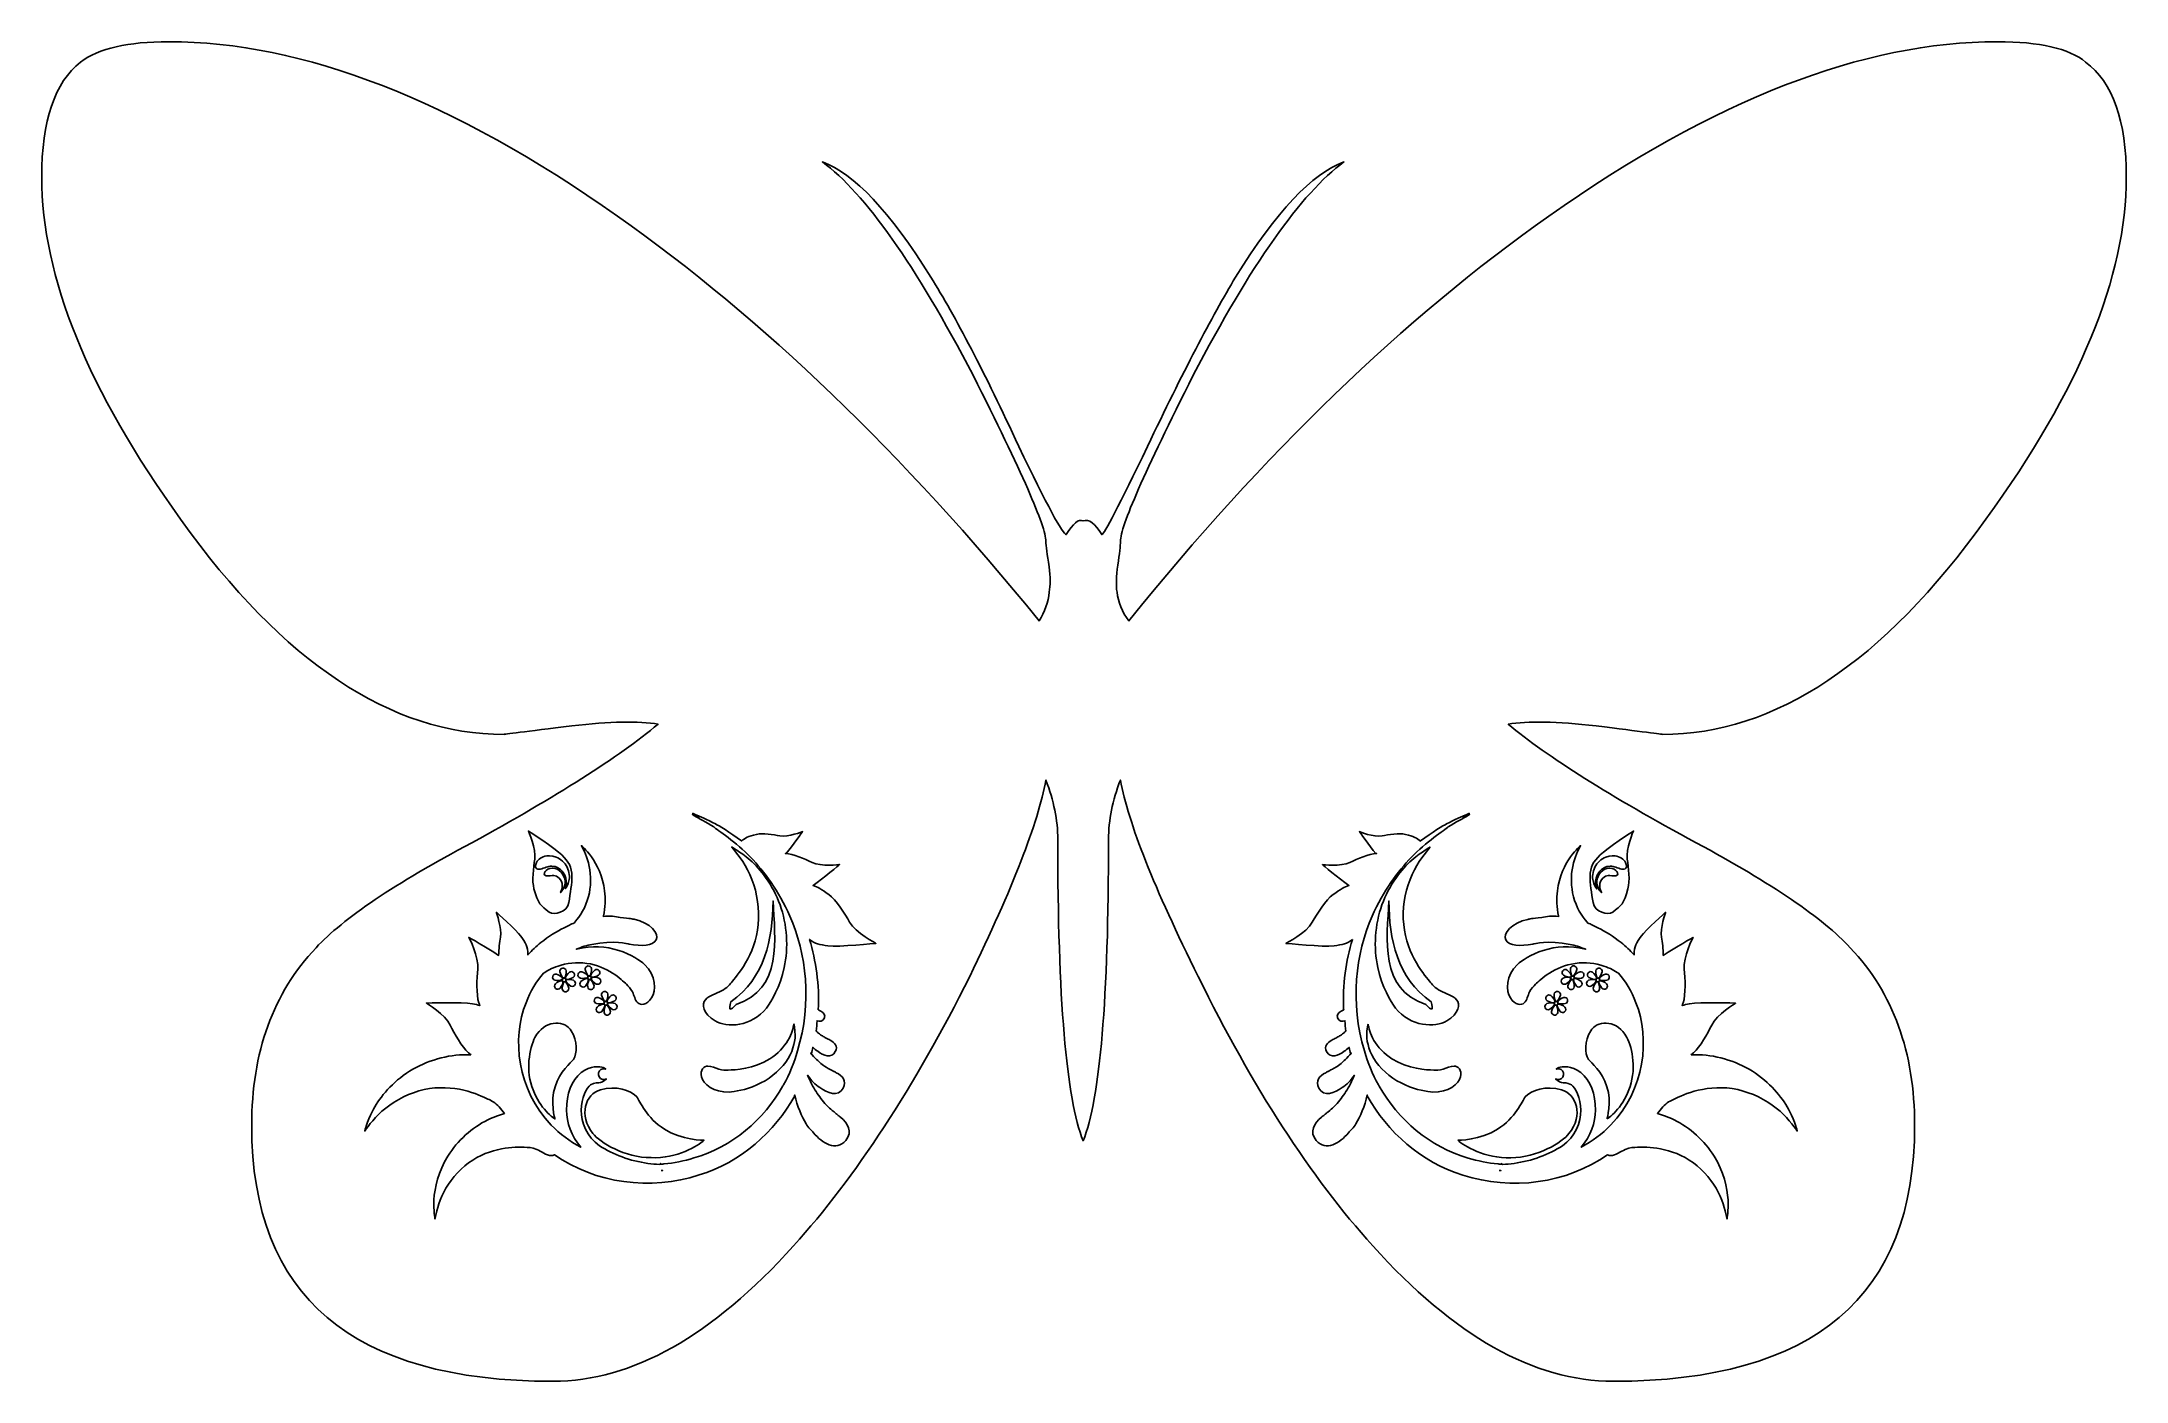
# Model space of a CAD drawing. Header units: centimetres. Extents: x -8.1 to 8.1, y -5.2 to 5.2.
import ezdxf

# ---------------------------------------------------------------- set-up
doc = ezdxf.new("R2010")
doc.units = ezdxf.units.CM
doc.header["$MEASUREMENT"] = 0
doc.layers.add('Camada 1', color=7, linetype='Continuous')

msp = doc.modelspace()

# ---------------------------------------------------------------- linework, layer by layer
at = {"layer": 'Camada 1'}
for points, knots in [([(8.14255, 4.1738), (8.14255, 3.39762), (7.77647, 2.50692), (7.04453, 1.50151), (7.04453, 1.50151), (6.24189, 0.38137), (5.39956, -0.17859), (4.51776, -0.17859), (4.51776, -0.17859), (4.52644, -0.17859), (4.35446, -0.15668), (4.00182, -0.11244), (4.00182, -0.11244), (3.693, -0.0773), (3.46376, -0.07275), (3.3139, -0.09921), (3.3139, -0.09921), (3.62251, -0.35512), (4.11199, -0.66373), (4.78234, -1.02525), (4.78234, -1.02525), (5.3731, -1.34275), (5.77453, -1.61622), (5.98619, -1.84546), (5.98619, -1.84546), (6.32126, -2.19831), (6.4889, -2.66133), (6.4889, -3.23452), (6.4889, -3.23452), (6.4889, -4.56633), (5.70383, -5.23212), (4.13411, -5.23212), (4.13411, -5.23212), (3.51668, -5.23212), (2.89057, -4.87948), (2.25557, -4.17379), (2.25557, -4.17379), (1.77043, -3.63594), (1.3163, -2.9348), (0.89297, -2.07035), (0.89297, -2.07035), (0.54901, -1.38243), (0.34602, -0.87105), (0.28443, -0.53577), (0.28443, -0.53577), (0.22262, -0.69452), (0.19183, -0.84893), (0.19183, -0.99879), (0.19183, -0.99879), (0.19183, -2.24233), (0.12568, -3.0274), (-0.00661, -3.35358), (-0.00661, -3.35358), (-0.1389, -3.0274), (-0.20505, -2.24233), (-0.20505, -0.99879), (-0.20505, -0.99879), (-0.20505, -0.84893), (-0.23606, -0.69452), (-0.29765, -0.53577), (-0.29765, -0.53577), (-0.35946, -0.87105), (-0.55789, -1.38244), (-0.89296, -2.07035), (-0.89296, -2.07035), (-1.32518, -2.9348), (-1.78387, -3.63594), (-2.26879, -4.17379), (-2.26879, -4.17379), (-2.90379, -4.87949), (-3.53011, -5.23212), (-4.14733, -5.23212), (-4.14733, -5.23212), (-5.71726, -5.23212), (-6.50212, -4.56632), (-6.50212, -3.23452), (-6.50212, -3.23452), (-6.50212, -2.66133), (-6.33469, -2.19831), (-5.99941, -1.84546), (-5.99941, -1.84546), (-5.78774, -1.61622), (-5.38219, -1.34275), (-4.78233, -1.02525), (-4.78233, -1.02525), (-4.12087, -0.66372), (-3.63594, -0.35511), (-3.32712, -0.09921), (-3.32712, -0.09921), (-3.47719, -0.07275), (-3.70209, -0.0773), (-4.00181, -0.11244), (-4.00181, -0.11244), (-4.36355, -0.15668), (-4.53987, -0.17859), (-4.53098, -0.17859), (-4.53098, -0.17859), (-5.413, -0.17859), (-6.25532, 0.3814), (-7.05775, 1.50151), (-7.05775, 1.50151), (-7.78103, 2.50693), (-8.14255, 3.39762), (-8.14255, 4.1738), (-8.14255, 4.1738), (-8.14255, 4.6147), (-8.04127, 4.91464), (-7.83828, 5.07339), (-7.83828, 5.07339), (-7.69731, 5.17922), (-7.46786, 5.23214), (-7.15036, 5.23214), (-7.15036, 5.23214), (-6.10089, 5.23214), (-4.93239, 4.77779), (-3.64464, 3.86953), (-3.64464, 3.86953), (-2.50693, 3.06689), (-1.40891, 2.0129), (-0.35058, 0.70776), (-0.35058, 0.70776), (-0.30655, 0.77825), (-0.28009, 0.85328), (-0.2712, 0.93266), (-0.2712, 0.93266), (-0.26252, 0.98558), (-0.26252, 1.05172), (-0.2712, 1.1311), (-0.2712, 1.1311), (-0.28898, 1.22804), (-0.29766, 1.29419), (-0.29766, 1.32954), (-0.29766, 1.32954), (-0.29766, 1.44405), (-0.48742, 1.87628), (-0.86651, 2.626), (-0.86651, 2.626), (-1.3163, 3.49024), (-1.70884, 4.04586), (-2.04391, 4.29288), (-2.04391, 4.29288), (-1.79711, 4.20461), (-1.51474, 3.90468), (-1.19724, 3.3933), (-1.19724, 3.3933), (-1.00335, 3.08448), (-0.77391, 2.64358), (-0.50932, 2.07038), (-0.50932, 2.07038), (-0.28897, 1.6117), (-0.16536, 1.38246), (-0.1389, 1.38246), (-0.1389, 1.38246), (-0.08598, 1.47051), (-0.04196, 1.50586), (-0.00661, 1.48829), (-0.00661, 1.48829), (0.03742, 1.50586), (0.08599, 1.47051), (0.13891, 1.38246), (0.13891, 1.38246), (0.15648, 1.38246), (0.27554, 1.6117), (0.4961, 2.07038), (0.4961, 2.07038), (0.76936, 2.64357), (0.99881, 3.08448), (1.18402, 3.3933), (1.18402, 3.3933), (1.50152, 3.90469), (1.78367, 4.20462), (2.03069, 4.29288), (2.03069, 4.29288), (1.69541, 4.04586), (1.30309, 3.49024), (0.85329, 2.626), (0.85329, 2.626), (0.47398, 1.87628), (0.28444, 1.44405), (0.28444, 1.32954), (0.28444, 1.32954), (0.28444, 1.29419), (0.27783, 1.23238), (0.2646, 1.14433), (0.2646, 1.14433), (0.25137, 1.05606), (0.2491, 0.98558), (0.25799, 0.93266), (0.25799, 0.93266), (0.26667, 0.85328), (0.29768, 0.77825), (0.35059, 0.70776), (0.35059, 0.70776), (1.40003, 2.0129), (2.49372, 3.06689), (3.63142, 3.86953), (3.63142, 3.86953), (4.919, 4.77779), (6.08751, 5.23214), (7.13714, 5.23214), (7.13714, 5.23214), (7.46332, 5.23214), (7.69277, 5.17922), (7.82506, 5.07339), (7.82506, 5.07339), (8.03672, 4.91464), (8.14255, 4.6147), (8.14255, 4.1738)], [0, 0, 0, 0, 0.01886792, 0.01886792, 0.01886792, 0.01886792, 0.03773585, 0.03773585, 0.03773585, 0.03773585, 0.05660377, 0.05660377, 0.05660377, 0.05660377, 0.0754717, 0.0754717, 0.0754717, 0.0754717, 0.09433962, 0.09433962, 0.09433962, 0.09433962, 0.11320755, 0.11320755, 0.11320755, 0.11320755, 0.13207547, 0.13207547, 0.13207547, 0.13207547, 0.1509434, 0.1509434, 0.1509434, 0.1509434, 0.16981132, 0.16981132, 0.16981132, 0.16981132, 0.18867925, 0.18867925, 0.18867925, 0.18867925, 0.20754717, 0.20754717, 0.20754717, 0.20754717, 0.22641509, 0.22641509, 0.22641509, 0.22641509, 0.24528302, 0.24528302, 0.24528302, 0.24528302, 0.26415094, 0.26415094, 0.26415094, 0.26415094, 0.28301887, 0.28301887, 0.28301887, 0.28301887, 0.30188679, 0.30188679, 0.30188679, 0.30188679, 0.32075472, 0.32075472, 0.32075472, 0.32075472, 0.33962264, 0.33962264, 0.33962264, 0.33962264, 0.35849057, 0.35849057, 0.35849057, 0.35849057, 0.37735849, 0.37735849, 0.37735849, 0.37735849, 0.39622642, 0.39622642, 0.39622642, 0.39622642, 0.41509434, 0.41509434, 0.41509434, 0.41509434, 0.43396226, 0.43396226, 0.43396226, 0.43396226, 0.45283019, 0.45283019, 0.45283019, 0.45283019, 0.47169811, 0.47169811, 0.47169811, 0.47169811, 0.49056604, 0.49056604, 0.49056604, 0.49056604, 0.50943396, 0.50943396, 0.50943396, 0.50943396, 0.52830189, 0.52830189, 0.52830189, 0.52830189, 0.54716981, 0.54716981, 0.54716981, 0.54716981, 0.56603774, 0.56603774, 0.56603774, 0.56603774, 0.58490566, 0.58490566, 0.58490566, 0.58490566, 0.60377358, 0.60377358, 0.60377358, 0.60377358, 0.62264151, 0.62264151, 0.62264151, 0.62264151, 0.64150943, 0.64150943, 0.64150943, 0.64150943, 0.66037736, 0.66037736, 0.66037736, 0.66037736, 0.67924528, 0.67924528, 0.67924528, 0.67924528, 0.69811321, 0.69811321, 0.69811321, 0.69811321, 0.71698113, 0.71698113, 0.71698113, 0.71698113, 0.73584906, 0.73584906, 0.73584906, 0.73584906, 0.75471698, 0.75471698, 0.75471698, 0.75471698, 0.77358491, 0.77358491, 0.77358491, 0.77358491, 0.79245283, 0.79245283, 0.79245283, 0.79245283, 0.81132075, 0.81132075, 0.81132075, 0.81132075, 0.83018868, 0.83018868, 0.83018868, 0.83018868, 0.8490566, 0.8490566, 0.8490566, 0.8490566, 0.86792453, 0.86792453, 0.86792453, 0.86792453, 0.88679245, 0.88679245, 0.88679245, 0.88679245, 0.90566038, 0.90566038, 0.90566038, 0.90566038, 0.9245283, 0.9245283, 0.9245283, 0.9245283, 0.94339623, 0.94339623, 0.94339623, 0.94339623, 0.96226415, 0.96226415, 0.96226415, 0.96226415, 1, 1, 1, 1]), ([(-2.14548, -1.78162), (-2.10434, -1.81311), (-2.06372, -1.82165), (-2.00051, -1.83004), (-2.00051, -1.83004), (-1.91817, -1.84102), (-1.62499, -1.81147), (-1.62499, -1.81147), (-1.62499, -1.81147), (-1.62499, -1.81147), (-1.78393, -1.72911), (-1.83081, -1.6456), (-1.83081, -1.6456), (-1.86849, -1.57855), (-1.93376, -1.47314), (-1.99401, -1.42944), (-1.99401, -1.42944), (-2.04735, -1.39073), (-2.08333, -1.36946), (-2.11659, -1.35848), (-2.11659, -1.35848), (-2.11659, -1.35848), (-2.11664, -1.35859), (-2.11664, -1.35859), (-2.11664, -1.35859), (-2.03965, -1.30559), (-1.90971, -1.19566), (-1.90971, -1.19566), (-1.90971, -1.19566), (-1.90971, -1.19566), (-2.05441, -1.2137), (-2.12437, -1.17928), (-2.12437, -1.17928), (-2.18062, -1.15166), (-2.27301, -1.11104), (-2.3336, -1.1094), (-2.3336, -1.1094), (-2.3336, -1.1094), (-2.32627, -1.10914), (-2.32627, -1.10914), (-2.32627, -1.10914), (-2.27555, -1.04868), (-2.19887, -0.93822), (-2.19887, -0.93822), (-2.19887, -0.93822), (-2.19887, -0.93822), (-2.31137, -0.98391), (-2.37514, -0.97127), (-2.37514, -0.97127), (-2.42631, -0.96108), (-2.50944, -0.94825), (-2.55855, -0.96003), (-2.55855, -0.96003), (-2.62266, -0.97543), (-2.65055, -0.98816), (-2.67476, -1.01218), (-2.67476, -1.01218), (-2.67476, -1.01218), (-2.676, -1.01075), (-2.676, -1.01075), (-2.676, -1.01075), (-2.76842, -0.94156), (-2.8584, -0.88936), (-2.87793, -0.87864), (-2.87793, -0.87864), (-3.00522, -0.81416), (-3.13217, -0.76122), (-3.00414, -0.82469), (-3.00414, -0.82469), (-3.13482, -0.76802), (-3.01319, -0.82919), (-2.89164, -0.90171), (-2.89164, -0.90171), (-2.87039, -0.92163), (-2.71268, -1.02509), (-2.6052, -1.13759), (-2.6052, -1.13759), (-2.49767, -1.24999), (-2.38655, -1.4), (-2.29733, -1.59836), (-2.29733, -1.59836), (-2.17152, -1.88766), (-2.12059, -2.27464), (-2.23886, -2.65161), (-2.23886, -2.65161), (-2.26397, -2.74324), (-2.30072, -2.83261), (-2.34766, -2.91717), (-2.34766, -2.91717), (-2.34766, -2.91717), (-2.34845, -2.91767), (-2.34845, -2.91767), (-2.34845, -2.91767), (-2.34932, -2.92042), (-2.35062, -2.92296), (-2.35223, -2.92532), (-2.35223, -2.92532), (-2.50053, -3.18773), (-2.74731, -3.40202), (-3.04909, -3.48772), (-3.04909, -3.48772), (-3.12468, -3.51161), (-3.20292, -3.5268), (-3.28184, -3.53381), (-3.28184, -3.53381), (-3.28716, -3.53624), (-3.29322, -3.53693), (-3.29914, -3.53516), (-3.29914, -3.53516), (-3.30292, -3.53542), (-3.30663, -3.5358), (-3.31041, -3.53603), (-3.31041, -3.53603), (-3.31041, -3.53603), (-3.30493, -3.53256), (-3.30493, -3.53256), (-3.30493, -3.53256), (-3.3057, -3.53208), (-3.30644, -3.53161), (-3.3071, -3.53108), (-3.3071, -3.53108), (-3.3071, -3.53108), (-3.31707, -3.53746), (-3.31707, -3.53746), (-3.31707, -3.53746), (-3.34673, -3.53643), (-3.37655, -3.53386), (-3.40637, -3.52968), (-3.40637, -3.52968), (-3.54366, -3.51203), (-3.68032, -3.45919), (-3.78536, -3.39273), (-3.78536, -3.39273), (-3.88392, -3.32224), (-3.92953, -3.20808), (-3.92773, -3.11341), (-3.92773, -3.11341), (-3.92834, -3.02099), (-3.88333, -2.9332), (-3.85518, -2.91725), (-3.85518, -2.91725), (-3.81999, -2.89415), (-3.79282, -2.90098), (-3.79078, -2.89979), (-3.79078, -2.89979), (-3.77382, -2.90077), (-3.75006, -2.89056), (-3.73146, -2.86976), (-3.73146, -2.86976), (-3.73564, -2.87206), (-3.74019, -2.87368), (-3.74517, -2.87447), (-3.74517, -2.87447), (-3.76837, -2.87817), (-3.79007, -2.86238), (-3.79375, -2.83917), (-3.79375, -2.83917), (-3.79743, -2.81599), (-3.78166, -2.79424), (-3.75845, -2.79057), (-3.75845, -2.79057), (-3.75049, -2.78935), (-3.74279, -2.79041), (-3.73585, -2.79322), (-3.73585, -2.79322), (-3.74702, -2.78375), (-3.76247, -2.77679), (-3.78173, -2.77502), (-3.78173, -2.77502), (-3.78639, -2.77687), (-3.8501, -2.76356), (-3.92791, -2.81862), (-3.92791, -2.81862), (-4.00641, -2.88418), (-4.04118, -2.98613), (-4.04295, -3.11477), (-4.04295, -3.11477), (-4.04208, -3.20991), (-4.00477, -3.31757), (-3.93061, -3.40232), (-3.93061, -3.40232), (-3.93061, -3.40232), (-3.93132, -3.40356), (-3.93132, -3.40356), (-3.93132, -3.40356), (-4.01784, -3.35686), (-4.09597, -3.29884), (-4.16132, -3.23052), (-4.16132, -3.23052), (-4.42982, -2.95623), (-4.4703, -2.55308), (-4.35878, -2.27543), (-4.35878, -2.27543), (-4.32523, -2.18375), (-4.27779, -2.1075), (-4.22334, -2.04506), (-4.22334, -2.04506), (-4.19521, -2.02649), (-4.15693, -2.00394), (-4.10899, -1.98825), (-4.10899, -1.98825), (-4.04345, -1.96568), (-3.96212, -1.95684), (-3.88507, -1.96751), (-3.88507, -1.96751), (-3.72539, -1.98831), (-3.61279, -2.09361), (-3.57506, -2.13044), (-3.57506, -2.13044), (-3.55966, -2.14475), (-3.54162, -2.16195), (-3.5282, -2.19069), (-3.5282, -2.19069), (-3.51352, -2.21807), (-3.50862, -2.25408), (-3.48597, -2.27549), (-3.48597, -2.27549), (-3.46565, -2.29623), (-3.41609, -2.29576), (-3.37852, -2.23752), (-3.37852, -2.23752), (-3.34013, -2.18413), (-3.34121, -2.05927), (-3.43361, -1.97601), (-3.43361, -1.97601), (-3.46607, -1.94788), (-3.53727, -1.89656), (-3.63504, -1.86626), (-3.63504, -1.86626), (-3.73156, -1.83366), (-3.85044, -1.82893), (-3.95151, -1.85369), (-3.95151, -1.85369), (-3.95151, -1.85369), (-3.96664, -1.85761), (-3.96664, -1.85761), (-3.96664, -1.85761), (-3.9238, -1.83922), (-3.88216, -1.8266), (-3.84416, -1.81914), (-3.84416, -1.81914), (-3.67073, -1.78324), (-3.56418, -1.81626), (-3.55328, -1.81689), (-3.55328, -1.81689), (-3.45866, -1.83472), (-3.36754, -1.83292), (-3.3414, -1.78361), (-3.3414, -1.78361), (-3.31592, -1.73731), (-3.38823, -1.64849), (-3.51523, -1.62346), (-3.51523, -1.62346), (-3.52288, -1.62134), (-3.54283, -1.616), (-3.62384, -1.60867), (-3.62384, -1.60867), (-3.6607, -1.60044), (-3.70488, -1.59581), (-3.75552, -1.60034), (-3.75552, -1.60034), (-3.75552, -1.60034), (-3.75406, -1.59642), (-3.75406, -1.59642), (-3.75406, -1.59642), (-3.74088, -1.53197), (-3.73747, -1.46368), (-3.74517, -1.39968), (-3.74517, -1.39968), (-3.75964, -1.28919), (-3.80404, -1.19471), (-3.84717, -1.13581), (-3.84717, -1.13581), (-3.89083, -1.0766), (-3.92707, -1.04805), (-3.92607, -1.04728), (-3.92607, -1.04728), (-3.90948, -1.07996), (-3.8794, -1.13666), (-3.86508, -1.2096), (-3.86508, -1.2096), (-3.84989, -1.2821), (-3.85066, -1.36838), (-3.87109, -1.4464), (-3.87109, -1.4464), (-3.89239, -1.53011), (-3.93554, -1.59631), (-3.97817, -1.64513), (-3.97817, -1.64513), (-3.97817, -1.64513), (-3.98066, -1.65085), (-3.98066, -1.65085), (-3.98066, -1.65085), (-4.0067, -1.66202), (-4.03347, -1.67638), (-4.06056, -1.69009), (-4.06056, -1.69009), (-4.12102, -1.71734), (-4.18335, -1.75719), (-4.24262, -1.80518), (-4.24262, -1.80518), (-4.27786, -1.83373), (-4.31207, -1.86572), (-4.34443, -1.90122), (-4.34443, -1.90122), (-4.34589, -1.83497), (-4.36263, -1.80568), (-4.39936, -1.75525), (-4.39936, -1.75525), (-4.43513, -1.70617), (-4.59065, -1.56779), (-4.59065, -1.56779), (-4.59065, -1.56779), (-4.59065, -1.56779), (-4.54694, -1.69479), (-4.55845, -1.76356), (-4.55845, -1.76356), (-4.56485, -1.80171), (-4.57234, -1.85656), (-4.57266, -1.90487), (-4.57266, -1.90487), (-4.57266, -1.90487), (-4.57266, -1.90492), (-4.57266, -1.90492), (-4.57266, -1.90492), (-4.66804, -1.84219), (-4.80578, -1.76421), (-4.80578, -1.76421), (-4.80578, -1.76421), (-4.80578, -1.76421), (-4.72553, -1.91944), (-4.73524, -2.01239), (-4.73524, -2.01239), (-4.74299, -2.08711), (-4.75032, -2.20786), (-4.72696, -2.27666), (-4.72696, -2.27666), (-4.72458, -2.28359), (-4.7223, -2.29023), (-4.72003, -2.29658), (-4.72003, -2.29658), (-4.73694, -2.29158), (-4.75564, -2.28748), (-4.77718, -2.28322), (-4.77718, -2.28322), (-4.85521, -2.26774), (-5.13736, -2.27825), (-5.13736, -2.27825), (-5.13736, -2.27825), (-5.13736, -2.27825), (-4.99028, -2.3667), (-4.95048, -2.44925), (-4.95048, -2.44925), (-4.91849, -2.51577), (-4.86248, -2.62049), (-4.8075, -2.66589), (-4.8075, -2.66589), (-4.80171, -2.67065), (-4.79618, -2.67518), (-4.7908, -2.67946), (-4.7908, -2.67946), (-4.7908, -2.67946), (-4.7908, -2.68123), (-4.7908, -2.68123), (-4.7908, -2.68123), (-4.81033, -2.68062), (-4.83054, -2.6807), (-4.85126, -2.68168), (-4.85126, -2.68168), (-4.99834, -2.68483), (-5.16447, -2.73888), (-5.29372, -2.82593), (-5.29372, -2.82593), (-5.42307, -2.91478), (-5.51303, -3.03098), (-5.55928, -3.12292), (-5.55928, -3.12292), (-5.60249, -3.20952), (-5.61622, -3.27082), (-5.61929, -3.27786), (-5.61929, -3.27786), (-5.58881, -3.23603), (-5.53708, -3.16248), (-5.45522, -3.09805), (-5.45522, -3.09805), (-5.3741, -3.03246), (-5.26546, -2.97822), (-5.15447, -2.95388), (-5.15447, -2.95388), (-4.92523, -2.90176), (-4.72571, -2.99402), (-4.65816, -3.02725), (-4.65816, -3.02725), (-4.63088, -3.03961), (-4.59889, -3.05493), (-4.5682, -3.089), (-4.5682, -3.089), (-4.55336, -3.10379), (-4.54071, -3.12236), (-4.52727, -3.13983), (-4.52727, -3.13983), (-4.52727, -3.13983), (-4.52722, -3.14028), (-4.52722, -3.14028), (-4.52722, -3.14028), (-4.56794, -3.15163), (-4.61255, -3.16782), (-4.65822, -3.19082), (-4.65822, -3.19082), (-4.77805, -3.24744), (-4.89478, -3.35314), (-4.96905, -3.47228), (-4.96905, -3.47228), (-5.04284, -3.59301), (-5.07406, -3.72168), (-5.07824, -3.81428), (-5.07824, -3.81428), (-5.08197, -3.90151), (-5.0707, -3.95705), (-5.07065, -3.96388), (-5.07065, -3.96388), (-5.06094, -3.91819), (-5.04538, -3.83868), (-5.00175, -3.75555), (-5.00175, -3.75555), (-4.95918, -3.67178), (-4.88983, -3.58717), (-4.80739, -3.52629), (-4.80739, -3.52629), (-4.638, -3.399), (-4.43991, -3.40151), (-4.37218, -3.40403), (-4.37218, -3.40403), (-4.34517, -3.40416), (-4.3132, -3.40498), (-4.2755, -3.42176), (-4.2755, -3.42176), (-4.23777, -3.43602), (-4.20197, -3.46801), (-4.16181, -3.46888), (-4.16181, -3.46888), (-4.15379, -3.46938), (-4.14533, -3.46756), (-4.1371, -3.46346), (-4.1371, -3.46346), (-4.1371, -3.46346), (-4.13678, -3.46301), (-4.13678, -3.46301), (-4.13678, -3.46301), (-3.81981, -3.68587), (-3.38473, -3.74564), (-3.00733, -3.62052), (-3.00733, -3.62052), (-2.68089, -3.52186), (-2.41675, -3.28349), (-2.25978, -3.00259), (-2.25978, -3.00259), (-2.25978, -3.00259), (-2.26047, -2.99444), (-2.26047, -2.99444), (-2.26047, -2.99444), (-2.23967, -3.08271), (-2.20618, -3.16348), (-2.17136, -3.22098), (-2.17136, -3.22098), (-2.15302, -3.25122), (-2.13022, -3.27165), (-2.11275, -3.29199), (-2.11275, -3.29199), (-2.04478, -3.37078), (-1.93654, -3.43981), (-1.86124, -3.35081), (-1.86124, -3.35081), (-1.80359, -3.28271), (-1.84597, -3.21595), (-1.90185, -3.16978), (-1.90185, -3.16978), (-1.91225, -3.16129), (-1.91741, -3.156), (-1.92532, -3.15033), (-1.92532, -3.15033), (-1.92532, -3.15033), (-1.93551, -3.14205), (-1.93606, -3.14165), (-1.93606, -3.14165), (-1.93606, -3.14165), (-1.94387, -3.13527), (-1.95228, -3.12839), (-1.95228, -3.12839), (-1.97413, -3.10892), (-1.9822, -3.10288), (-1.99961, -3.08719), (-1.99961, -3.08719), (-2.01697, -3.07142), (-2.0326, -3.05496), (-2.04615, -3.03591), (-2.04615, -3.03591), (-2.05843, -3.02014), (-2.07102, -3.00257), (-2.08354, -2.98384), (-2.08354, -2.98384), (-2.10857, -2.94622), (-2.1331, -2.90327), (-2.15273, -2.8571), (-2.15273, -2.8571), (-2.15392, -2.8544), (-2.15511, -2.85168), (-2.1563, -2.84892), (-2.1563, -2.84892), (-2.1563, -2.84892), (-2.15918, -2.84109), (-2.15918, -2.84109), (-2.15918, -2.84109), (-2.1446, -2.86218), (-2.12968, -2.88083), (-2.11521, -2.89628), (-2.11521, -2.89628), (-2.09806, -2.91462), (-2.07928, -2.92549), (-2.06409, -2.93713), (-2.06409, -2.93713), (-2.0053, -2.98184), (-1.92002, -3.01402), (-1.88071, -2.94113), (-1.88071, -2.94113), (-1.8506, -2.88533), (-1.88981, -2.84517), (-1.93545, -2.82125), (-1.93545, -2.82125), (-1.94389, -2.81691), (-1.94818, -2.814), (-1.95453, -2.81117), (-1.95453, -2.81117), (-1.95453, -2.81117), (-1.96284, -2.80696), (-1.96331, -2.80675), (-1.96331, -2.80675), (-1.96331, -2.80675), (-1.96971, -2.80342), (-1.97651, -2.79995), (-1.97651, -2.79995), (-1.99453, -2.78953), (-2.00104, -2.78651), (-2.0154, -2.77815), (-2.0154, -2.77815), (-2.02985, -2.76982), (-2.0431, -2.76058), (-2.05527, -2.74931), (-2.05527, -2.74931), (-2.06614, -2.74016), (-2.07747, -2.72986), (-2.0889, -2.71862), (-2.0889, -2.71862), (-2.1043, -2.70354), (-2.11991, -2.68666), (-2.13467, -2.66838), (-2.13467, -2.66838), (-2.13467, -2.66838), (-2.1311, -2.67335), (-2.1311, -2.67335), (-2.1311, -2.67335), (-2.12546, -2.65366), (-2.1221, -2.64324), (-2.11732, -2.62356), (-2.11732, -2.62356), (-2.11732, -2.62356), (-2.11867, -2.62327), (-2.11867, -2.62327), (-2.11867, -2.62327), (-2.10581, -2.63703), (-2.09166, -2.6452), (-2.08028, -2.65391), (-2.08028, -2.65391), (-2.03617, -2.68754), (-1.97217, -2.7117), (-1.94262, -2.65698), (-1.94262, -2.65698), (-1.92008, -2.61504), (-1.9495, -2.58496), (-1.98376, -2.567), (-1.98376, -2.567), (-1.99011, -2.56367), (-1.99336, -2.56152), (-1.9981, -2.55941), (-1.9981, -2.55941), (-1.9981, -2.55941), (-2.00434, -2.55629), (-2.00469, -2.5561), (-2.00469, -2.5561), (-2.00469, -2.5561), (-2.00951, -2.55361), (-2.01461, -2.55097), (-2.01461, -2.55097), (-2.02816, -2.54316), (-2.033, -2.54092), (-2.04385, -2.53467), (-2.04385, -2.53467), (-2.05462, -2.5284), (-2.06459, -2.52141), (-2.07364, -2.51303), (-2.07364, -2.51303), (-2.07986, -2.50776), (-2.08629, -2.50208), (-2.0928, -2.49594), (-2.0928, -2.49594), (-2.0928, -2.49594), (-2.09211, -2.49602), (-2.09211, -2.49602), (-2.09211, -2.49602), (-2.08801, -2.46938), (-2.08777, -2.44244), (-2.08507, -2.41596), (-2.08507, -2.41596), (-2.06374, -2.42316), (-2.04252, -2.42123), (-2.03033, -2.39858), (-2.03033, -2.39858), (-2.01554, -2.37122), (-2.03478, -2.35154), (-2.05711, -2.33982), (-2.05711, -2.33982), (-2.06126, -2.33765), (-2.06341, -2.33627), (-2.0665, -2.33485), (-2.0665, -2.33485), (-2.0665, -2.33485), (-2.07063, -2.33279), (-2.07079, -2.33273), (-2.07079, -2.33273), (-2.07079, -2.33273), (-2.07394, -2.33106), (-2.07722, -2.32934), (-2.07722, -2.32934), (-2.07722, -2.32934), (-2.07545, -2.32947), (-2.07545, -2.32947), (-2.07545, -2.32947), (-2.06635, -2.13463), (-2.09355, -1.94723), (-2.14443, -1.78033), (-2.14443, -1.78033), (-2.14443, -1.78033), (-2.14548, -1.78162), (-2.14548, -1.78162)], [0, 0, 0, 0, 0.00617284, 0.00617284, 0.00617284, 0.00617284, 0.01234568, 0.01234568, 0.01234568, 0.01234568, 0.01851852, 0.01851852, 0.01851852, 0.01851852, 0.02469136, 0.02469136, 0.02469136, 0.02469136, 0.0308642, 0.0308642, 0.0308642, 0.0308642, 0.03703704, 0.03703704, 0.03703704, 0.03703704, 0.04320988, 0.04320988, 0.04320988, 0.04320988, 0.04938272, 0.04938272, 0.04938272, 0.04938272, 0.05555556, 0.05555556, 0.05555556, 0.05555556, 0.0617284, 0.0617284, 0.0617284, 0.0617284, 0.06790123, 0.06790123, 0.06790123, 0.06790123, 0.07407407, 0.07407407, 0.07407407, 0.07407407, 0.08024691, 0.08024691, 0.08024691, 0.08024691, 0.08641975, 0.08641975, 0.08641975, 0.08641975, 0.09259259, 0.09259259, 0.09259259, 0.09259259, 0.09876543, 0.09876543, 0.09876543, 0.09876543, 0.10493827, 0.10493827, 0.10493827, 0.10493827, 0.11111111, 0.11111111, 0.11111111, 0.11111111, 0.11728395, 0.11728395, 0.11728395, 0.11728395, 0.12345679, 0.12345679, 0.12345679, 0.12345679, 0.12962963, 0.12962963, 0.12962963, 0.12962963, 0.13580247, 0.13580247, 0.13580247, 0.13580247, 0.14197531, 0.14197531, 0.14197531, 0.14197531, 0.14814815, 0.14814815, 0.14814815, 0.14814815, 0.15432099, 0.15432099, 0.15432099, 0.15432099, 0.16049383, 0.16049383, 0.16049383, 0.16049383, 0.16666667, 0.16666667, 0.16666667, 0.16666667, 0.17283951, 0.17283951, 0.17283951, 0.17283951, 0.17901235, 0.17901235, 0.17901235, 0.17901235, 0.18518519, 0.18518519, 0.18518519, 0.18518519, 0.19135802, 0.19135802, 0.19135802, 0.19135802, 0.19753086, 0.19753086, 0.19753086, 0.19753086, 0.2037037, 0.2037037, 0.2037037, 0.2037037, 0.20987654, 0.20987654, 0.20987654, 0.20987654, 0.21604938, 0.21604938, 0.21604938, 0.21604938, 0.22222222, 0.22222222, 0.22222222, 0.22222222, 0.22839506, 0.22839506, 0.22839506, 0.22839506, 0.2345679, 0.2345679, 0.2345679, 0.2345679, 0.24074074, 0.24074074, 0.24074074, 0.24074074, 0.24691358, 0.24691358, 0.24691358, 0.24691358, 0.25308642, 0.25308642, 0.25308642, 0.25308642, 0.25925926, 0.25925926, 0.25925926, 0.25925926, 0.2654321, 0.2654321, 0.2654321, 0.2654321, 0.27160494, 0.27160494, 0.27160494, 0.27160494, 0.27777778, 0.27777778, 0.27777778, 0.27777778, 0.28395062, 0.28395062, 0.28395062, 0.28395062, 0.29012346, 0.29012346, 0.29012346, 0.29012346, 0.2962963, 0.2962963, 0.2962963, 0.2962963, 0.30246914, 0.30246914, 0.30246914, 0.30246914, 0.30864198, 0.30864198, 0.30864198, 0.30864198, 0.31481481, 0.31481481, 0.31481481, 0.31481481, 0.32098765, 0.32098765, 0.32098765, 0.32098765, 0.32716049, 0.32716049, 0.32716049, 0.32716049, 0.33333333, 0.33333333, 0.33333333, 0.33333333, 0.33950617, 0.33950617, 0.33950617, 0.33950617, 0.34567901, 0.34567901, 0.34567901, 0.34567901, 0.35185185, 0.35185185, 0.35185185, 0.35185185, 0.35802469, 0.35802469, 0.35802469, 0.35802469, 0.36419753, 0.36419753, 0.36419753, 0.36419753, 0.37037037, 0.37037037, 0.37037037, 0.37037037, 0.37654321, 0.37654321, 0.37654321, 0.37654321, 0.38271605, 0.38271605, 0.38271605, 0.38271605, 0.38888889, 0.38888889, 0.38888889, 0.38888889, 0.39506173, 0.39506173, 0.39506173, 0.39506173, 0.40123457, 0.40123457, 0.40123457, 0.40123457, 0.40740741, 0.40740741, 0.40740741, 0.40740741, 0.41358025, 0.41358025, 0.41358025, 0.41358025, 0.41975309, 0.41975309, 0.41975309, 0.41975309, 0.42592593, 0.42592593, 0.42592593, 0.42592593, 0.43209877, 0.43209877, 0.43209877, 0.43209877, 0.4382716, 0.4382716, 0.4382716, 0.4382716, 0.44444444, 0.44444444, 0.44444444, 0.44444444, 0.45061728, 0.45061728, 0.45061728, 0.45061728, 0.45679012, 0.45679012, 0.45679012, 0.45679012, 0.46296296, 0.46296296, 0.46296296, 0.46296296, 0.4691358, 0.4691358, 0.4691358, 0.4691358, 0.47530864, 0.47530864, 0.47530864, 0.47530864, 0.48148148, 0.48148148, 0.48148148, 0.48148148, 0.48765432, 0.48765432, 0.48765432, 0.48765432, 0.49382716, 0.49382716, 0.49382716, 0.49382716, 0.5, 0.5, 0.5, 0.5, 0.50617284, 0.50617284, 0.50617284, 0.50617284, 0.51234568, 0.51234568, 0.51234568, 0.51234568, 0.51851852, 0.51851852, 0.51851852, 0.51851852, 0.52469136, 0.52469136, 0.52469136, 0.52469136, 0.5308642, 0.5308642, 0.5308642, 0.5308642, 0.53703704, 0.53703704, 0.53703704, 0.53703704, 0.54320988, 0.54320988, 0.54320988, 0.54320988, 0.54938272, 0.54938272, 0.54938272, 0.54938272, 0.55555556, 0.55555556, 0.55555556, 0.55555556, 0.5617284, 0.5617284, 0.5617284, 0.5617284, 0.56790123, 0.56790123, 0.56790123, 0.56790123, 0.57407407, 0.57407407, 0.57407407, 0.57407407, 0.58024691, 0.58024691, 0.58024691, 0.58024691, 0.58641975, 0.58641975, 0.58641975, 0.58641975, 0.59259259, 0.59259259, 0.59259259, 0.59259259, 0.59876543, 0.59876543, 0.59876543, 0.59876543, 0.60493827, 0.60493827, 0.60493827, 0.60493827, 0.61111111, 0.61111111, 0.61111111, 0.61111111, 0.61728395, 0.61728395, 0.61728395, 0.61728395, 0.62345679, 0.62345679, 0.62345679, 0.62345679, 0.62962963, 0.62962963, 0.62962963, 0.62962963, 0.63580247, 0.63580247, 0.63580247, 0.63580247, 0.64197531, 0.64197531, 0.64197531, 0.64197531, 0.64814815, 0.64814815, 0.64814815, 0.64814815, 0.65432099, 0.65432099, 0.65432099, 0.65432099, 0.66049383, 0.66049383, 0.66049383, 0.66049383, 0.66666667, 0.66666667, 0.66666667, 0.66666667, 0.67283951, 0.67283951, 0.67283951, 0.67283951, 0.67901235, 0.67901235, 0.67901235, 0.67901235, 0.68518519, 0.68518519, 0.68518519, 0.68518519, 0.69135802, 0.69135802, 0.69135802, 0.69135802, 0.69753086, 0.69753086, 0.69753086, 0.69753086, 0.7037037, 0.7037037, 0.7037037, 0.7037037, 0.70987654, 0.70987654, 0.70987654, 0.70987654, 0.71604938, 0.71604938, 0.71604938, 0.71604938, 0.72222222, 0.72222222, 0.72222222, 0.72222222, 0.72839506, 0.72839506, 0.72839506, 0.72839506, 0.7345679, 0.7345679, 0.7345679, 0.7345679, 0.74074074, 0.74074074, 0.74074074, 0.74074074, 0.74691358, 0.74691358, 0.74691358, 0.74691358, 0.75308642, 0.75308642, 0.75308642, 0.75308642, 0.75925926, 0.75925926, 0.75925926, 0.75925926, 0.7654321, 0.7654321, 0.7654321, 0.7654321, 0.77160494, 0.77160494, 0.77160494, 0.77160494, 0.77777778, 0.77777778, 0.77777778, 0.77777778, 0.78395062, 0.78395062, 0.78395062, 0.78395062, 0.79012346, 0.79012346, 0.79012346, 0.79012346, 0.7962963, 0.7962963, 0.7962963, 0.7962963, 0.80246914, 0.80246914, 0.80246914, 0.80246914, 0.80864198, 0.80864198, 0.80864198, 0.80864198, 0.81481481, 0.81481481, 0.81481481, 0.81481481, 0.82098765, 0.82098765, 0.82098765, 0.82098765, 0.82716049, 0.82716049, 0.82716049, 0.82716049, 0.83333333, 0.83333333, 0.83333333, 0.83333333, 0.83950617, 0.83950617, 0.83950617, 0.83950617, 0.84567901, 0.84567901, 0.84567901, 0.84567901, 0.85185185, 0.85185185, 0.85185185, 0.85185185, 0.85802469, 0.85802469, 0.85802469, 0.85802469, 0.86419753, 0.86419753, 0.86419753, 0.86419753, 0.87037037, 0.87037037, 0.87037037, 0.87037037, 0.87654321, 0.87654321, 0.87654321, 0.87654321, 0.88271605, 0.88271605, 0.88271605, 0.88271605, 0.88888889, 0.88888889, 0.88888889, 0.88888889, 0.89506173, 0.89506173, 0.89506173, 0.89506173, 0.90123457, 0.90123457, 0.90123457, 0.90123457, 0.90740741, 0.90740741, 0.90740741, 0.90740741, 0.91358025, 0.91358025, 0.91358025, 0.91358025, 0.91975309, 0.91975309, 0.91975309, 0.91975309, 0.92592593, 0.92592593, 0.92592593, 0.92592593, 0.93209877, 0.93209877, 0.93209877, 0.93209877, 0.9382716, 0.9382716, 0.9382716, 0.9382716, 0.94444444, 0.94444444, 0.94444444, 0.94444444, 0.95061728, 0.95061728, 0.95061728, 0.95061728, 0.95679012, 0.95679012, 0.95679012, 0.95679012, 0.96296296, 0.96296296, 0.96296296, 0.96296296, 0.9691358, 0.9691358, 0.9691358, 0.9691358, 0.97530864, 0.97530864, 0.97530864, 0.97530864, 0.98148148, 0.98148148, 0.98148148, 0.98148148, 0.98765432, 0.98765432, 0.98765432, 0.98765432, 1, 1, 1, 1]), ([(2.09735, -1.78041), (2.04644, -1.94731), (2.01927, -2.13471), (2.02837, -2.32955), (2.02837, -2.32955), (2.02837, -2.32955), (2.03014, -2.32942), (2.03014, -2.32942), (2.03014, -2.32942), (2.02686, -2.33111), (2.02371, -2.33281), (2.02371, -2.33281), (2.02371, -2.33281), (2.02355, -2.33286), (2.01942, -2.33493), (2.01942, -2.33493), (2.01942, -2.33493), (2.01632, -2.33636), (2.01418, -2.33771), (2.01003, -2.3399), (2.01003, -2.3399), (1.9877, -2.35159), (1.96849, -2.37131), (1.98325, -2.39866), (1.98325, -2.39866), (1.99545, -2.42131), (2.01669, -2.42327), (2.03799, -2.41604), (2.03799, -2.41604), (2.04069, -2.44252), (2.0409, -2.46949), (2.04503, -2.4961), (2.04503, -2.4961), (2.04503, -2.4961), (2.04572, -2.49602), (2.04572, -2.49602), (2.04572, -2.49602), (2.03921, -2.50216), (2.03281, -2.50785), (2.02656, -2.51311), (2.02656, -2.51311), (2.01751, -2.5215), (2.00754, -2.52848), (1.99677, -2.53475), (1.99677, -2.53475), (1.98592, -2.54099), (1.98105, -2.54324), (1.96753, -2.55105), (1.96753, -2.55105), (1.96242, -2.55372), (1.95761, -2.55618), (1.95761, -2.55618), (1.95761, -2.55618), (1.95727, -2.55637), (1.95102, -2.55949), (1.95102, -2.55949), (1.95102, -2.55949), (1.94628, -2.56161), (1.94303, -2.56375), (1.93668, -2.56708), (1.93668, -2.56708), (1.90242, -2.58507), (1.87302, -2.61513), (1.89554, -2.65706), (1.89554, -2.65706), (1.92509, -2.71175), (1.9891, -2.68762), (2.0332, -2.65399), (2.0332, -2.65399), (2.04458, -2.64529), (2.05873, -2.63708), (2.07159, -2.62335), (2.07159, -2.62335), (2.07159, -2.62335), (2.07024, -2.62364), (2.07024, -2.62364), (2.07024, -2.62364), (2.07506, -2.64333), (2.07842, -2.65375), (2.08402, -2.67343), (2.08402, -2.67343), (2.08402, -2.67343), (2.08759, -2.66846), (2.08759, -2.66846), (2.08759, -2.66846), (2.0728, -2.68674), (2.05722, -2.70362), (2.04182, -2.7187), (2.04182, -2.7187), (2.03039, -2.72994), (2.01909, -2.74024), (2.00819, -2.74939), (2.00819, -2.74939), (1.99602, -2.76066), (1.98276, -2.76987), (1.96832, -2.77823), (1.96832, -2.77823), (1.95395, -2.78659), (1.94744, -2.78963), (1.92943, -2.80003), (1.92943, -2.80003), (1.92263, -2.8035), (1.91623, -2.80683), (1.91623, -2.80683), (1.91623, -2.80683), (1.91575, -2.80704), (1.90745, -2.81125), (1.90745, -2.81125), (1.90745, -2.81125), (1.90113, -2.81405), (1.89684, -2.81699), (1.88837, -2.82133), (1.88837, -2.82133), (1.8427, -2.84525), (1.80352, -2.88541), (1.83363, -2.94121), (1.83363, -2.94121), (1.87292, -3.0141), (1.95822, -2.98193), (2.01701, -2.93721), (2.01701, -2.93721), (2.03217, -2.92559), (2.05096, -2.91469), (2.06813, -2.89636), (2.06813, -2.89636), (2.0826, -2.88091), (2.09753, -2.86226), (2.1121, -2.84117), (2.1121, -2.84117), (2.1121, -2.84117), (2.10922, -2.849), (2.10922, -2.849), (2.10922, -2.849), (2.10803, -2.85175), (2.10684, -2.85448), (2.10565, -2.85718), (2.10565, -2.85718), (2.08602, -2.90335), (2.06149, -2.94629), (2.03646, -2.98392), (2.03646, -2.98392), (2.02395, -3.00265), (2.01135, -3.02022), (1.99907, -3.03599), (1.99907, -3.03599), (1.98552, -3.05507), (1.96989, -3.07152), (1.95253, -3.08727), (1.95253, -3.08727), (1.93512, -3.10296), (1.92705, -3.10897), (1.9052, -3.12847), (1.9052, -3.12847), (1.89679, -3.13535), (1.88898, -3.14173), (1.88898, -3.14173), (1.88898, -3.14173), (1.88842, -3.14215), (1.87824, -3.15041), (1.87824, -3.15041), (1.87824, -3.15041), (1.87033, -3.1561), (1.86517, -3.16136), (1.85477, -3.16986), (1.85477, -3.16986), (1.79889, -3.21603), (1.7565, -3.28278), (1.81416, -3.35089), (1.81416, -3.35089), (1.88946, -3.4399), (1.9977, -3.37087), (2.06567, -3.29207), (2.06567, -3.29207), (2.08313, -3.27172), (2.10591, -3.2513), (2.12428, -3.22106), (2.12428, -3.22106), (2.1591, -3.16357), (2.1926, -3.08279), (2.21339, -2.99452), (2.21339, -2.99452), (2.21339, -2.99452), (2.2127, -3.00267), (2.2127, -3.00267), (2.2127, -3.00267), (2.36968, -3.28358), (2.63381, -3.52197), (2.96025, -3.6206), (2.96025, -3.6206), (3.33765, -3.74572), (3.77271, -3.68595), (4.0897, -3.46309), (4.0897, -3.46309), (4.0897, -3.46309), (4.09002, -3.46354), (4.09002, -3.46354), (4.09002, -3.46354), (4.09825, -3.46764), (4.10672, -3.46947), (4.11473, -3.46896), (4.11473, -3.46896), (4.15489, -3.46809), (4.19069, -3.4361), (4.22842, -3.42184), (4.22842, -3.42184), (4.26615, -3.40507), (4.29808, -3.40425), (4.3251, -3.40411), (4.3251, -3.40411), (4.39286, -3.4016), (4.59093, -3.39911), (4.76031, -3.52637), (4.76031, -3.52637), (4.84273, -3.58725), (4.91208, -3.67186), (4.95467, -3.75563), (4.95467, -3.75563), (4.99827, -3.83876), (5.01383, -3.91827), (5.02357, -3.96396), (5.02357, -3.96396), (5.02362, -3.95713), (5.03489, -3.9016), (5.03116, -3.81436), (5.03116, -3.81436), (5.02698, -3.72176), (4.99576, -3.59309), (4.92197, -3.47236), (4.92197, -3.47236), (4.8477, -3.35322), (4.73097, -3.24752), (4.61114, -3.1909), (4.61114, -3.1909), (4.56545, -3.16791), (4.52086, -3.15172), (4.48014, -3.14036), (4.48014, -3.14036), (4.48014, -3.14036), (4.48019, -3.13991), (4.48019, -3.13991), (4.48019, -3.13991), (4.49363, -3.12245), (4.50628, -3.10387), (4.52112, -3.08908), (4.52112, -3.08908), (4.55181, -3.055), (4.5838, -3.03968), (4.61108, -3.02733), (4.61108, -3.02733), (4.67863, -2.99407), (4.87815, -2.90184), (5.10739, -2.95396), (5.10739, -2.95396), (5.21838, -2.9783), (5.32702, -3.03254), (5.40814, -3.09813), (5.40814, -3.09813), (5.49, -3.16256), (5.54173, -3.23611), (5.57221, -3.27794), (5.57221, -3.27794), (5.56917, -3.27088), (5.55541, -3.2096), (5.5122, -3.123), (5.5122, -3.123), (5.46595, -3.03106), (5.37599, -2.91488), (5.24664, -2.82601), (5.24664, -2.82601), (5.11739, -2.73896), (4.95126, -2.68491), (4.80418, -2.68176), (4.80418, -2.68176), (4.78346, -2.68081), (4.76325, -2.6807), (4.74372, -2.68131), (4.74372, -2.68131), (4.74372, -2.68131), (4.74372, -2.67954), (4.74372, -2.67954), (4.74372, -2.67954), (4.74909, -2.67525), (4.75462, -2.67073), (4.76042, -2.66597), (4.76042, -2.66597), (4.8154, -2.62054), (4.87141, -2.51582), (4.9034, -2.44933), (4.9034, -2.44933), (4.94319, -2.36678), (5.09028, -2.27833), (5.09028, -2.27833), (5.09028, -2.27833), (5.09028, -2.27833), (4.80813, -2.26783), (4.7301, -2.2833), (4.7301, -2.2833), (4.70856, -2.28756), (4.68986, -2.29163), (4.67295, -2.29666), (4.67295, -2.29666), (4.67523, -2.29031), (4.6775, -2.28367), (4.67988, -2.27674), (4.67988, -2.27674), (4.70324, -2.20792), (4.69589, -2.08719), (4.68816, -2.01247), (4.68816, -2.01247), (4.67845, -1.91952), (4.7587, -1.76429), (4.7587, -1.76429), (4.7587, -1.76429), (4.7587, -1.76429), (4.62098, -1.84226), (4.52558, -1.905), (4.52558, -1.905), (4.52558, -1.905), (4.52558, -1.90495), (4.52558, -1.90495), (4.52558, -1.90495), (4.52526, -1.85664), (4.51777, -1.80182), (4.51137, -1.76364), (4.51137, -1.76364), (4.49983, -1.69485), (4.54357, -1.56787), (4.54357, -1.56787), (4.54357, -1.56787), (4.54357, -1.56787), (4.38802, -1.70622), (4.35228, -1.75533), (4.35228, -1.75533), (4.31553, -1.80573), (4.29881, -1.83505), (4.29735, -1.9013), (4.29735, -1.9013), (4.26499, -1.86579), (4.23078, -1.8338), (4.19554, -1.80526), (4.19554, -1.80526), (4.13627, -1.75729), (4.07394, -1.71744), (4.01348, -1.69017), (4.01348, -1.69017), (3.98641, -1.67644), (3.95964, -1.66207), (3.93358, -1.65093), (3.93358, -1.65093), (3.93358, -1.65093), (3.93109, -1.64521), (3.93109, -1.64521), (3.93109, -1.64521), (3.88847, -1.59639), (3.84531, -1.5302), (3.82401, -1.44648), (3.82401, -1.44648), (3.80361, -1.36845), (3.80282, -1.28217), (3.818, -1.20968), (3.818, -1.20968), (3.83231, -1.13673), (3.8624, -1.08006), (3.87899, -1.04736), (3.87899, -1.04736), (3.87997, -1.0481), (3.84375, -1.07665), (3.80009, -1.13589), (3.80009, -1.13589), (3.75694, -1.19479), (3.71254, -1.28927), (3.69809, -1.39976), (3.69809, -1.39976), (3.69039, -1.46376), (3.6938, -1.53205), (3.70698, -1.5965), (3.70698, -1.5965), (3.70698, -1.5965), (3.70844, -1.60042), (3.70844, -1.60042), (3.70844, -1.60042), (3.6578, -1.5959), (3.61361, -1.60055), (3.57676, -1.60875), (3.57676, -1.60875), (3.49572, -1.61605), (3.47579, -1.62142), (3.46815, -1.62354), (3.46815, -1.62354), (3.34112, -1.64854), (3.26884, -1.73739), (3.29432, -1.78369), (3.29432, -1.78369), (3.32046, -1.83301), (3.41158, -1.83481), (3.5062, -1.81697), (3.5062, -1.81697), (3.5171, -1.81633), (3.62365, -1.78331), (3.79708, -1.81922), (3.79708, -1.81922), (3.83507, -1.82668), (3.87672, -1.8393), (3.91956, -1.85769), (3.91956, -1.85769), (3.91956, -1.85769), (3.90443, -1.85377), (3.90443, -1.85377), (3.90443, -1.85377), (3.80336, -1.82898), (3.68448, -1.83371), (3.58796, -1.86634), (3.58796, -1.86634), (3.4902, -1.89666), (3.41897, -1.94799), (3.38653, -1.97609), (3.38653, -1.97609), (3.29414, -2.05933), (3.29305, -2.18421), (3.33144, -2.2376), (3.33144, -2.2376), (3.36901, -2.29581), (3.41857, -2.29631), (3.43889, -2.27557), (3.43889, -2.27557), (3.46151, -2.25417), (3.46643, -2.21816), (3.48112, -2.19077), (3.48112, -2.19077), (3.49456, -2.16204), (3.51258, -2.14484), (3.52798, -2.13052), (3.52798, -2.13052), (3.56571, -2.09366), (3.67832, -1.98839), (3.83799, -1.96759), (3.83799, -1.96759), (3.91504, -1.95695), (3.99637, -1.96579), (4.06191, -1.98833), (4.06191, -1.98833), (4.10988, -2.00405), (4.14816, -2.02656), (4.17626, -2.04514), (4.17626, -2.04514), (4.23074, -2.10758), (4.27818, -2.18383), (4.3117, -2.27551), (4.3117, -2.27551), (4.42322, -2.55314), (4.38277, -2.95628), (4.11424, -3.2306), (4.11424, -3.2306), (4.04886, -3.29892), (3.97073, -3.35694), (3.88424, -3.40364), (3.88424, -3.40364), (3.88424, -3.40364), (3.88353, -3.4024), (3.88353, -3.4024), (3.88353, -3.4024), (3.95769, -3.31765), (3.995, -3.20999), (3.99587, -3.11485), (3.99587, -3.11485), (3.99412, -2.98621), (3.95933, -2.88424), (3.88083, -2.8187), (3.88083, -2.8187), (3.80302, -2.76364), (3.73928, -2.77695), (3.73465, -2.7751), (3.73465, -2.7751), (3.71536, -2.77685), (3.69991, -2.7838), (3.68877, -2.7933), (3.68877, -2.7933), (3.6957, -2.79052), (3.7034, -2.78944), (3.71137, -2.79065), (3.71137, -2.79065), (3.73457, -2.79433), (3.75034, -2.81608), (3.74667, -2.83925), (3.74667, -2.83925), (3.74299, -2.86245), (3.7213, -2.87825), (3.69809, -2.87455), (3.69809, -2.87455), (3.69312, -2.87378), (3.68859, -2.87214), (3.68438, -2.86984), (3.68438, -2.86984), (3.70298, -2.89064), (3.72677, -2.90085), (3.7437, -2.89987), (3.7437, -2.89987), (3.74571, -2.90106), (3.77291, -2.89423), (3.8081, -2.91733), (3.8081, -2.91733), (3.83625, -2.93331), (3.88128, -3.02107), (3.88065, -3.11349), (3.88065, -3.11349), (3.88245, -3.20813), (3.83683, -3.32233), (3.73828, -3.39281), (3.73828, -3.39281), (3.63321, -3.45927), (3.49658, -3.51211), (3.35929, -3.52976), (3.35929, -3.52976), (3.32947, -3.53394), (3.29965, -3.53651), (3.26999, -3.53754), (3.26999, -3.53754), (3.26999, -3.53754), (3.26002, -3.53116), (3.26002, -3.53116), (3.26002, -3.53116), (3.25936, -3.53169), (3.25862, -3.53217), (3.25785, -3.53264), (3.25785, -3.53264), (3.25785, -3.53264), (3.26333, -3.53611), (3.26333, -3.53611), (3.26333, -3.53611), (3.25955, -3.53587), (3.25584, -3.5355), (3.25206, -3.53524), (3.25206, -3.53524), (3.24611, -3.53701), (3.24007, -3.53632), (3.23476, -3.53389), (3.23476, -3.53389), (3.15586, -3.52685), (3.07762, -3.51169), (3.00201, -3.4878), (3.00201, -3.4878), (2.70023, -3.4021), (2.45348, -3.18782), (2.30515, -2.9254), (2.30515, -2.9254), (2.30354, -2.92305), (2.30227, -2.92048), (2.30137, -2.91775), (2.30137, -2.91775), (2.30137, -2.91775), (2.30058, -2.91725), (2.30058, -2.91725), (2.30058, -2.91725), (2.25364, -2.83269), (2.21689, -2.74331), (2.19178, -2.65169), (2.19178, -2.65169), (2.07351, -2.27471), (2.12444, -1.88773), (2.25025, -1.59844), (2.25025, -1.59844), (2.33947, -1.40008), (2.45057, -1.25006), (2.55812, -1.13767), (2.55812, -1.13767), (2.66562, -1.02517), (2.82331, -0.92172), (2.84456, -0.90179), (2.84456, -0.90179), (2.96611, -0.82927), (3.08774, -0.7681), (2.95706, -0.82477), (2.95706, -0.82477), (3.08512, -0.7613), (2.95814, -0.81427), (2.83085, -0.87872), (2.83085, -0.87872), (2.81132, -0.88944), (2.72134, -0.94164), (2.62892, -1.01083), (2.62892, -1.01083), (2.62892, -1.01083), (2.62768, -1.01226), (2.62768, -1.01226), (2.62768, -1.01226), (2.60347, -0.98826), (2.57558, -0.97551), (2.51147, -0.96011), (2.51147, -0.96011), (2.46239, -0.94834), (2.37923, -0.96117), (2.32806, -0.97135), (2.32806, -0.97135), (2.2643, -0.984), (2.15179, -0.9383), (2.15179, -0.9383), (2.15179, -0.9383), (2.15179, -0.9383), (2.22847, -1.04876), (2.27919, -1.10922), (2.27919, -1.10922), (2.27919, -1.10922), (2.28652, -1.10948), (2.28652, -1.10948), (2.28652, -1.10948), (2.22593, -1.11112), (2.13354, -1.15173), (2.07729, -1.17936), (2.07729, -1.17936), (2.00731, -1.21378), (1.86263, -1.19574), (1.86263, -1.19574), (1.86263, -1.19574), (1.86263, -1.19574), (1.99257, -1.30567), (2.06956, -1.35867), (2.06956, -1.35867), (2.06956, -1.35867), (2.06951, -1.35856), (2.06951, -1.35856), (2.06951, -1.35856), (2.03625, -1.36954), (2.00027, -1.39081), (1.94693, -1.42952), (1.94693, -1.42952), (1.88668, -1.47323), (1.82141, -1.57864), (1.78373, -1.64568), (1.78373, -1.64568), (1.73685, -1.72916), (1.57791, -1.81155), (1.57791, -1.81155), (1.57791, -1.81155), (1.57791, -1.81155), (1.87109, -1.8411), (1.95343, -1.83012), (1.95343, -1.83012), (2.01664, -1.82173), (2.05725, -1.81319), (2.0984, -1.7817), (2.0984, -1.7817), (2.0984, -1.7817), (2.09735, -1.78041), (2.09735, -1.78041)], [0, 0, 0, 0, 0.00617284, 0.00617284, 0.00617284, 0.00617284, 0.01234568, 0.01234568, 0.01234568, 0.01234568, 0.01851852, 0.01851852, 0.01851852, 0.01851852, 0.02469136, 0.02469136, 0.02469136, 0.02469136, 0.0308642, 0.0308642, 0.0308642, 0.0308642, 0.03703704, 0.03703704, 0.03703704, 0.03703704, 0.04320988, 0.04320988, 0.04320988, 0.04320988, 0.04938272, 0.04938272, 0.04938272, 0.04938272, 0.05555556, 0.05555556, 0.05555556, 0.05555556, 0.0617284, 0.0617284, 0.0617284, 0.0617284, 0.06790123, 0.06790123, 0.06790123, 0.06790123, 0.07407407, 0.07407407, 0.07407407, 0.07407407, 0.08024691, 0.08024691, 0.08024691, 0.08024691, 0.08641975, 0.08641975, 0.08641975, 0.08641975, 0.09259259, 0.09259259, 0.09259259, 0.09259259, 0.09876543, 0.09876543, 0.09876543, 0.09876543, 0.10493827, 0.10493827, 0.10493827, 0.10493827, 0.11111111, 0.11111111, 0.11111111, 0.11111111, 0.11728395, 0.11728395, 0.11728395, 0.11728395, 0.12345679, 0.12345679, 0.12345679, 0.12345679, 0.12962963, 0.12962963, 0.12962963, 0.12962963, 0.13580247, 0.13580247, 0.13580247, 0.13580247, 0.14197531, 0.14197531, 0.14197531, 0.14197531, 0.14814815, 0.14814815, 0.14814815, 0.14814815, 0.15432099, 0.15432099, 0.15432099, 0.15432099, 0.16049383, 0.16049383, 0.16049383, 0.16049383, 0.16666667, 0.16666667, 0.16666667, 0.16666667, 0.17283951, 0.17283951, 0.17283951, 0.17283951, 0.17901235, 0.17901235, 0.17901235, 0.17901235, 0.18518519, 0.18518519, 0.18518519, 0.18518519, 0.19135802, 0.19135802, 0.19135802, 0.19135802, 0.19753086, 0.19753086, 0.19753086, 0.19753086, 0.2037037, 0.2037037, 0.2037037, 0.2037037, 0.20987654, 0.20987654, 0.20987654, 0.20987654, 0.21604938, 0.21604938, 0.21604938, 0.21604938, 0.22222222, 0.22222222, 0.22222222, 0.22222222, 0.22839506, 0.22839506, 0.22839506, 0.22839506, 0.2345679, 0.2345679, 0.2345679, 0.2345679, 0.24074074, 0.24074074, 0.24074074, 0.24074074, 0.24691358, 0.24691358, 0.24691358, 0.24691358, 0.25308642, 0.25308642, 0.25308642, 0.25308642, 0.25925926, 0.25925926, 0.25925926, 0.25925926, 0.2654321, 0.2654321, 0.2654321, 0.2654321, 0.27160494, 0.27160494, 0.27160494, 0.27160494, 0.27777778, 0.27777778, 0.27777778, 0.27777778, 0.28395062, 0.28395062, 0.28395062, 0.28395062, 0.29012346, 0.29012346, 0.29012346, 0.29012346, 0.2962963, 0.2962963, 0.2962963, 0.2962963, 0.30246914, 0.30246914, 0.30246914, 0.30246914, 0.30864198, 0.30864198, 0.30864198, 0.30864198, 0.31481481, 0.31481481, 0.31481481, 0.31481481, 0.32098765, 0.32098765, 0.32098765, 0.32098765, 0.32716049, 0.32716049, 0.32716049, 0.32716049, 0.33333333, 0.33333333, 0.33333333, 0.33333333, 0.33950617, 0.33950617, 0.33950617, 0.33950617, 0.34567901, 0.34567901, 0.34567901, 0.34567901, 0.35185185, 0.35185185, 0.35185185, 0.35185185, 0.35802469, 0.35802469, 0.35802469, 0.35802469, 0.36419753, 0.36419753, 0.36419753, 0.36419753, 0.37037037, 0.37037037, 0.37037037, 0.37037037, 0.37654321, 0.37654321, 0.37654321, 0.37654321, 0.38271605, 0.38271605, 0.38271605, 0.38271605, 0.38888889, 0.38888889, 0.38888889, 0.38888889, 0.39506173, 0.39506173, 0.39506173, 0.39506173, 0.40123457, 0.40123457, 0.40123457, 0.40123457, 0.40740741, 0.40740741, 0.40740741, 0.40740741, 0.41358025, 0.41358025, 0.41358025, 0.41358025, 0.41975309, 0.41975309, 0.41975309, 0.41975309, 0.42592593, 0.42592593, 0.42592593, 0.42592593, 0.43209877, 0.43209877, 0.43209877, 0.43209877, 0.4382716, 0.4382716, 0.4382716, 0.4382716, 0.44444444, 0.44444444, 0.44444444, 0.44444444, 0.45061728, 0.45061728, 0.45061728, 0.45061728, 0.45679012, 0.45679012, 0.45679012, 0.45679012, 0.46296296, 0.46296296, 0.46296296, 0.46296296, 0.4691358, 0.4691358, 0.4691358, 0.4691358, 0.47530864, 0.47530864, 0.47530864, 0.47530864, 0.48148148, 0.48148148, 0.48148148, 0.48148148, 0.48765432, 0.48765432, 0.48765432, 0.48765432, 0.49382716, 0.49382716, 0.49382716, 0.49382716, 0.5, 0.5, 0.5, 0.5, 0.50617284, 0.50617284, 0.50617284, 0.50617284, 0.51234568, 0.51234568, 0.51234568, 0.51234568, 0.51851852, 0.51851852, 0.51851852, 0.51851852, 0.52469136, 0.52469136, 0.52469136, 0.52469136, 0.5308642, 0.5308642, 0.5308642, 0.5308642, 0.53703704, 0.53703704, 0.53703704, 0.53703704, 0.54320988, 0.54320988, 0.54320988, 0.54320988, 0.54938272, 0.54938272, 0.54938272, 0.54938272, 0.55555556, 0.55555556, 0.55555556, 0.55555556, 0.5617284, 0.5617284, 0.5617284, 0.5617284, 0.56790123, 0.56790123, 0.56790123, 0.56790123, 0.57407407, 0.57407407, 0.57407407, 0.57407407, 0.58024691, 0.58024691, 0.58024691, 0.58024691, 0.58641975, 0.58641975, 0.58641975, 0.58641975, 0.59259259, 0.59259259, 0.59259259, 0.59259259, 0.59876543, 0.59876543, 0.59876543, 0.59876543, 0.60493827, 0.60493827, 0.60493827, 0.60493827, 0.61111111, 0.61111111, 0.61111111, 0.61111111, 0.61728395, 0.61728395, 0.61728395, 0.61728395, 0.62345679, 0.62345679, 0.62345679, 0.62345679, 0.62962963, 0.62962963, 0.62962963, 0.62962963, 0.63580247, 0.63580247, 0.63580247, 0.63580247, 0.64197531, 0.64197531, 0.64197531, 0.64197531, 0.64814815, 0.64814815, 0.64814815, 0.64814815, 0.65432099, 0.65432099, 0.65432099, 0.65432099, 0.66049383, 0.66049383, 0.66049383, 0.66049383, 0.66666667, 0.66666667, 0.66666667, 0.66666667, 0.67283951, 0.67283951, 0.67283951, 0.67283951, 0.67901235, 0.67901235, 0.67901235, 0.67901235, 0.68518519, 0.68518519, 0.68518519, 0.68518519, 0.69135802, 0.69135802, 0.69135802, 0.69135802, 0.69753086, 0.69753086, 0.69753086, 0.69753086, 0.7037037, 0.7037037, 0.7037037, 0.7037037, 0.70987654, 0.70987654, 0.70987654, 0.70987654, 0.71604938, 0.71604938, 0.71604938, 0.71604938, 0.72222222, 0.72222222, 0.72222222, 0.72222222, 0.72839506, 0.72839506, 0.72839506, 0.72839506, 0.7345679, 0.7345679, 0.7345679, 0.7345679, 0.74074074, 0.74074074, 0.74074074, 0.74074074, 0.74691358, 0.74691358, 0.74691358, 0.74691358, 0.75308642, 0.75308642, 0.75308642, 0.75308642, 0.75925926, 0.75925926, 0.75925926, 0.75925926, 0.7654321, 0.7654321, 0.7654321, 0.7654321, 0.77160494, 0.77160494, 0.77160494, 0.77160494, 0.77777778, 0.77777778, 0.77777778, 0.77777778, 0.78395062, 0.78395062, 0.78395062, 0.78395062, 0.79012346, 0.79012346, 0.79012346, 0.79012346, 0.7962963, 0.7962963, 0.7962963, 0.7962963, 0.80246914, 0.80246914, 0.80246914, 0.80246914, 0.80864198, 0.80864198, 0.80864198, 0.80864198, 0.81481481, 0.81481481, 0.81481481, 0.81481481, 0.82098765, 0.82098765, 0.82098765, 0.82098765, 0.82716049, 0.82716049, 0.82716049, 0.82716049, 0.83333333, 0.83333333, 0.83333333, 0.83333333, 0.83950617, 0.83950617, 0.83950617, 0.83950617, 0.84567901, 0.84567901, 0.84567901, 0.84567901, 0.85185185, 0.85185185, 0.85185185, 0.85185185, 0.85802469, 0.85802469, 0.85802469, 0.85802469, 0.86419753, 0.86419753, 0.86419753, 0.86419753, 0.87037037, 0.87037037, 0.87037037, 0.87037037, 0.87654321, 0.87654321, 0.87654321, 0.87654321, 0.88271605, 0.88271605, 0.88271605, 0.88271605, 0.88888889, 0.88888889, 0.88888889, 0.88888889, 0.89506173, 0.89506173, 0.89506173, 0.89506173, 0.90123457, 0.90123457, 0.90123457, 0.90123457, 0.90740741, 0.90740741, 0.90740741, 0.90740741, 0.91358025, 0.91358025, 0.91358025, 0.91358025, 0.91975309, 0.91975309, 0.91975309, 0.91975309, 0.92592593, 0.92592593, 0.92592593, 0.92592593, 0.93209877, 0.93209877, 0.93209877, 0.93209877, 0.9382716, 0.9382716, 0.9382716, 0.9382716, 0.94444444, 0.94444444, 0.94444444, 0.94444444, 0.95061728, 0.95061728, 0.95061728, 0.95061728, 0.95679012, 0.95679012, 0.95679012, 0.95679012, 0.96296296, 0.96296296, 0.96296296, 0.96296296, 0.9691358, 0.9691358, 0.9691358, 0.9691358, 0.97530864, 0.97530864, 0.97530864, 0.97530864, 0.98148148, 0.98148148, 0.98148148, 0.98148148, 0.98765432, 0.98765432, 0.98765432, 0.98765432, 1, 1, 1, 1]), ([(-4.29673, -1.3852), (-4.31374, -1.32392), (-4.30133, -1.21867), (-4.29083, -1.15372), (-4.29083, -1.15372), (-4.27776, -1.07294), (-4.34023, -0.93322), (-4.34023, -0.93322), (-4.34023, -0.93322), (-4.34023, -0.93322), (-4.1284, -1.06953), (-4.07917, -1.12065), (-4.07917, -1.12065), (-4.0257, -1.17624), (-4.00255, -1.20786), (-4.00046, -1.29385), (-4.00046, -1.29385), (-3.99953, -1.33145), (-4.01337, -1.42532), (-4.02398, -1.49178), (-4.02398, -1.49178), (-4.03655, -1.57039), (-4.14011, -1.59256), (-4.17762, -1.56658), (-4.17762, -1.56658), (-4.2437, -1.52085), (-4.26522, -1.49889), (-4.29673, -1.3852)], [0, 0, 0, 0, 0.125, 0.125, 0.125, 0.125, 0.25, 0.25, 0.25, 0.25, 0.375, 0.375, 0.375, 0.375, 0.5, 0.5, 0.5, 0.5, 0.625, 0.625, 0.625, 0.625, 0.75, 0.75, 0.75, 0.75, 1, 1, 1, 1]), ([(4.13041, -1.56657), (4.09289, -1.59253), (3.98933, -1.57038), (3.97677, -1.49177), (3.97677, -1.49177), (3.96619, -1.42528), (3.95232, -1.33141), (3.95325, -1.29384), (3.95325, -1.29384), (3.95531, -1.20785), (3.97846, -1.17623), (4.03196, -1.12064), (4.03196, -1.12064), (4.0812, -1.06952), (4.29302, -0.93321), (4.29302, -0.93321), (4.29302, -0.93321), (4.29302, -0.93321), (4.23055, -1.07294), (4.24362, -1.15371), (4.24362, -1.15371), (4.2541, -1.21867), (4.26651, -1.32392), (4.24952, -1.38519), (4.24952, -1.38519), (4.21799, -1.49889), (4.1965, -1.52085), (4.13041, -1.56657)], [0, 0, 0, 0, 0.125, 0.125, 0.125, 0.125, 0.25, 0.25, 0.25, 0.25, 0.375, 0.375, 0.375, 0.375, 0.5, 0.5, 0.5, 0.5, 0.625, 0.625, 0.625, 0.625, 0.75, 0.75, 0.75, 0.75, 1, 1, 1, 1]), ([(-4.05236, -1.38576), (-4.04429, -1.37507), (-4.02953, -1.35425), (-4.02363, -1.32329), (-4.02363, -1.32329), (-4.01659, -1.29276), (-4.02032, -1.25273), (-4.03837, -1.21685), (-4.03837, -1.21685), (-4.05676, -1.18079), (-4.08771, -1.15166), (-4.1238, -1.13695), (-4.1238, -1.13695), (-4.15965, -1.12264), (-4.19362, -1.12557), (-4.21087, -1.13031), (-4.21087, -1.13031), (-4.24669, -1.13946), (-4.27186, -1.16505), (-4.28043, -1.18667), (-4.28043, -1.18667), (-4.28943, -1.20868), (-4.28461, -1.22493), (-4.27442, -1.23025), (-4.27442, -1.23025), (-4.25193, -1.23959), (-4.22134, -1.22017), (-4.18885, -1.21371), (-4.18885, -1.21371), (-4.18067, -1.21165), (-4.16353, -1.2054), (-4.14038, -1.20971), (-4.14038, -1.20971), (-4.11739, -1.21389), (-4.08704, -1.23122), (-4.06865, -1.25784), (-4.06865, -1.25784), (-4.04912, -1.28419), (-4.0423, -1.31848), (-4.04394, -1.34383), (-4.04394, -1.34383), (-4.04558, -1.36935), (-4.05281, -1.38573), (-4.05236, -1.38576)], [0, 0, 0, 0, 0.08333333, 0.08333333, 0.08333333, 0.08333333, 0.16666667, 0.16666667, 0.16666667, 0.16666667, 0.25, 0.25, 0.25, 0.25, 0.33333333, 0.33333333, 0.33333333, 0.33333333, 0.41666667, 0.41666667, 0.41666667, 0.41666667, 0.5, 0.5, 0.5, 0.5, 0.58333333, 0.58333333, 0.58333333, 0.58333333, 0.66666667, 0.66666667, 0.66666667, 0.66666667, 0.75, 0.75, 0.75, 0.75, 0.83333333, 0.83333333, 0.83333333, 0.83333333, 1, 1, 1, 1]), ([(-2.60892, -1.16086), (-2.52711, -1.23201), (-2.43186, -1.35416), (-2.37471, -1.50945), (-2.37471, -1.50945), (-2.31941, -1.66418), (-2.3074, -1.84788), (-2.34251, -1.99898), (-2.34251, -1.99898), (-2.37394, -2.15167), (-2.44265, -2.26438), (-2.4812, -2.31616), (-2.4812, -2.31616), (-2.59621, -2.46351), (-2.79142, -2.47216), (-2.88096, -2.41583), (-2.88096, -2.41583), (-2.97812, -2.36125), (-2.98701, -2.2846), (-2.95801, -2.25205), (-2.95801, -2.25205), (-2.92809, -2.21591), (-2.87273, -2.2063), (-2.83217, -2.1822), (-2.83217, -2.1822), (-2.78944, -2.15963), (-2.76549, -2.13095), (-2.74568, -2.10634), (-2.74568, -2.10634), (-2.69424, -2.04596), (-2.54804, -1.86618), (-2.54163, -1.61842), (-2.54163, -1.61842), (-2.53756, -1.49872), (-2.56475, -1.3736), (-2.61055, -1.27369), (-2.61055, -1.27369), (-2.65534, -1.17278), (-2.71747, -1.10057), (-2.75221, -1.05858), (-2.75221, -1.05858), (-2.75352, -1.06011), (-2.69166, -1.08955), (-2.60892, -1.16086)], [0, 0, 0, 0, 0.08333333, 0.08333333, 0.08333333, 0.08333333, 0.16666667, 0.16666667, 0.16666667, 0.16666667, 0.25, 0.25, 0.25, 0.25, 0.33333333, 0.33333333, 0.33333333, 0.33333333, 0.41666667, 0.41666667, 0.41666667, 0.41666667, 0.5, 0.5, 0.5, 0.5, 0.58333333, 0.58333333, 0.58333333, 0.58333333, 0.66666667, 0.66666667, 0.66666667, 0.66666667, 0.75, 0.75, 0.75, 0.75, 0.83333333, 0.83333333, 0.83333333, 0.83333333, 1, 1, 1, 1]), ([(2.70507, -1.05855), (2.67033, -1.10054), (2.60823, -1.17272), (2.56341, -1.27366), (2.56341, -1.27366), (2.51761, -1.37357), (2.49038, -1.49869), (2.49449, -1.61839), (2.49449, -1.61839), (2.50089, -1.86615), (2.6471, -2.04593), (2.69854, -2.10631), (2.69854, -2.10631), (2.71836, -2.13094), (2.74228, -2.15962), (2.78503, -2.18217), (2.78503, -2.18217), (2.82559, -2.20627), (2.88094, -2.21585), (2.91087, -2.25202), (2.91087, -2.25202), (2.93987, -2.28456), (2.93098, -2.36121), (2.83382, -2.4158), (2.83382, -2.4158), (2.74426, -2.47213), (2.54905, -2.4635), (2.43406, -2.31613), (2.43406, -2.31613), (2.39551, -2.26435), (2.32677, -2.15161), (2.29537, -1.99895), (2.29537, -1.99895), (2.26026, -1.84785), (2.27227, -1.66415), (2.32757, -1.50942), (2.32757, -1.50942), (2.38469, -1.35414), (2.47997, -1.232), (2.56178, -1.16083), (2.56178, -1.16083), (2.64446, -1.08955), (2.70632, -1.06011), (2.70507, -1.05855)], [0, 0, 0, 0, 0.08333333, 0.08333333, 0.08333333, 0.08333333, 0.16666667, 0.16666667, 0.16666667, 0.16666667, 0.25, 0.25, 0.25, 0.25, 0.33333333, 0.33333333, 0.33333333, 0.33333333, 0.41666667, 0.41666667, 0.41666667, 0.41666667, 0.5, 0.5, 0.5, 0.5, 0.58333333, 0.58333333, 0.58333333, 0.58333333, 0.66666667, 0.66666667, 0.66666667, 0.66666667, 0.75, 0.75, 0.75, 0.75, 0.83333333, 0.83333333, 0.83333333, 0.83333333, 1, 1, 1, 1]), ([(3.99672, -1.34382), (3.99505, -1.31847), (4.00188, -1.28418), (4.02143, -1.25783), (4.02143, -1.25783), (4.03982, -1.23119), (4.07017, -1.21388), (4.09316, -1.2097), (4.09316, -1.2097), (4.11631, -1.20539), (4.13346, -1.21163), (4.14163, -1.2137), (4.14163, -1.2137), (4.17415, -1.22016), (4.20473, -1.23958), (4.2272, -1.23024), (4.2272, -1.23024), (4.23739, -1.22492), (4.24218, -1.20868), (4.23321, -1.18666), (4.23321, -1.18666), (4.22464, -1.16504), (4.19948, -1.13946), (4.16365, -1.1303), (4.16365, -1.1303), (4.1464, -1.12556), (4.11243, -1.12263), (4.07658, -1.13694), (4.07658, -1.13694), (4.04052, -1.15165), (4.00956, -1.18076), (3.99115, -1.21684), (3.99115, -1.21684), (3.97311, -1.25272), (3.9694, -1.29275), (3.97641, -1.32328), (3.97641, -1.32328), (3.98231, -1.35424), (3.99707, -1.37506), (4.00514, -1.38575), (4.00514, -1.38575), (4.00561, -1.38573), (3.99838, -1.36935), (3.99672, -1.34382)], [0, 0, 0, 0, 0.08333333, 0.08333333, 0.08333333, 0.08333333, 0.16666667, 0.16666667, 0.16666667, 0.16666667, 0.25, 0.25, 0.25, 0.25, 0.33333333, 0.33333333, 0.33333333, 0.33333333, 0.41666667, 0.41666667, 0.41666667, 0.41666667, 0.5, 0.5, 0.5, 0.5, 0.58333333, 0.58333333, 0.58333333, 0.58333333, 0.66666667, 0.66666667, 0.66666667, 0.66666667, 0.75, 0.75, 0.75, 0.75, 0.83333333, 0.83333333, 0.83333333, 0.83333333, 1, 1, 1, 1]), ([(-4.09146, -1.41473), (-4.08453, -1.40896), (-4.07183, -1.39764), (-4.06326, -1.37835), (-4.06326, -1.37835), (-4.05405, -1.35954), (-4.05035, -1.33287), (-4.0567, -1.30675), (-4.0567, -1.30675), (-4.06316, -1.28042), (-4.07898, -1.25677), (-4.10025, -1.24166), (-4.10025, -1.24166), (-4.12139, -1.2269), (-4.14396, -1.22367), (-4.15594, -1.22414), (-4.15594, -1.22414), (-4.18065, -1.2247), (-4.20095, -1.23748), (-4.20978, -1.25028), (-4.20978, -1.25028), (-4.21904, -1.26324), (-4.21841, -1.2746), (-4.21253, -1.2796), (-4.21253, -1.2796), (-4.1993, -1.28913), (-4.17641, -1.28113), (-4.1543, -1.28182), (-4.1543, -1.28182), (-4.14866, -1.28169), (-4.13652, -1.28023), (-4.12199, -1.28656), (-4.12199, -1.28656), (-4.10773, -1.2928), (-4.09053, -1.30868), (-4.08257, -1.32887), (-4.08257, -1.32887), (-4.07394, -1.349), (-4.07466, -1.37239), (-4.07963, -1.38867), (-4.07963, -1.38867), (-4.08453, -1.40507), (-4.09173, -1.41465), (-4.09146, -1.41473)], [0, 0, 0, 0, 0.08333333, 0.08333333, 0.08333333, 0.08333333, 0.16666667, 0.16666667, 0.16666667, 0.16666667, 0.25, 0.25, 0.25, 0.25, 0.33333333, 0.33333333, 0.33333333, 0.33333333, 0.41666667, 0.41666667, 0.41666667, 0.41666667, 0.5, 0.5, 0.5, 0.5, 0.58333333, 0.58333333, 0.58333333, 0.58333333, 0.66666667, 0.66666667, 0.66666667, 0.66666667, 0.75, 0.75, 0.75, 0.75, 0.83333333, 0.83333333, 0.83333333, 0.83333333, 1, 1, 1, 1]), ([(4.03244, -1.38867), (4.02747, -1.3724), (4.02675, -1.34901), (4.03538, -1.32887), (4.03538, -1.32887), (4.04334, -1.30868), (4.06054, -1.29283), (4.0748, -1.28656), (4.0748, -1.28656), (4.08933, -1.28026), (4.10147, -1.28169), (4.10711, -1.28182), (4.10711, -1.28182), (4.12923, -1.28113), (4.15212, -1.28912), (4.16534, -1.2796), (4.16534, -1.2796), (4.17124, -1.2746), (4.17185, -1.26325), (4.16259, -1.25028), (4.16259, -1.25028), (4.15375, -1.23747), (4.13343, -1.22467), (4.10875, -1.22414), (4.10875, -1.22414), (4.09676, -1.22366), (4.07417, -1.22689), (4.05306, -1.24166), (4.05306, -1.24166), (4.03176, -1.25677), (4.01597, -1.28042), (4.00951, -1.30675), (4.00951, -1.30675), (4.00316, -1.33286), (4.00686, -1.35953), (4.01607, -1.37835), (4.01607, -1.37835), (4.02464, -1.39764), (4.03737, -1.40896), (4.04427, -1.41473), (4.04427, -1.41473), (4.04453, -1.41465), (4.03733, -1.40507), (4.03244, -1.38867)], [0, 0, 0, 0, 0.08333333, 0.08333333, 0.08333333, 0.08333333, 0.16666667, 0.16666667, 0.16666667, 0.16666667, 0.25, 0.25, 0.25, 0.25, 0.33333333, 0.33333333, 0.33333333, 0.33333333, 0.41666667, 0.41666667, 0.41666667, 0.41666667, 0.5, 0.5, 0.5, 0.5, 0.58333333, 0.58333333, 0.58333333, 0.58333333, 0.66666667, 0.66666667, 0.66666667, 0.66666667, 0.75, 0.75, 0.75, 0.75, 0.83333333, 0.83333333, 0.83333333, 0.83333333, 1, 1, 1, 1]), ([(-2.71849, -2.2883), (-2.35302, -2.1713), (-2.41493, -1.77633), (-2.42864, -1.47968), (-2.42864, -1.47968), (-2.43221, -1.78146), (-2.4927, -2.08153), (-2.75865, -2.26663), (-2.75865, -2.26663), (-2.76791, -2.29931), (-2.77048, -2.3201), (-2.76362, -2.32391), (-2.76362, -2.32391), (-2.75661, -2.32759), (-2.74063, -2.31402), (-2.71849, -2.2883)], [0, 0, 0, 0, 0.2, 0.2, 0.2, 0.2, 0.4, 0.4, 0.4, 0.4, 0.6, 0.6, 0.6, 0.6, 1, 1, 1, 1]), ([(2.7164, -2.32391), (2.72328, -2.3201), (2.72069, -2.2993), (2.71143, -2.26663), (2.71143, -2.26663), (2.44547, -2.08153), (2.38499, -1.78146), (2.38142, -1.47968), (2.38142, -1.47968), (2.36771, -1.77633), (2.30583, -2.1713), (2.67127, -2.2883), (2.67127, -2.2883), (2.69343, -2.31402), (2.70941, -2.32759), (2.7164, -2.32391)], [0, 0, 0, 0, 0.2, 0.2, 0.2, 0.2, 0.4, 0.4, 0.4, 0.4, 0.6, 0.6, 0.6, 0.6, 1, 1, 1, 1]), ([(-4.15068, -2.06936), (-4.14743, -2.05584), (-4.13377, -2.04761), (-4.12031, -2.05094), (-4.12031, -2.05094), (-4.10682, -2.05425), (-4.06999, -2.07613), (-4.07329, -2.08962), (-4.07329, -2.08962), (-4.07659, -2.10311), (-4.11882, -2.10303), (-4.13229, -2.09973), (-4.13229, -2.09973), (-4.14576, -2.09643), (-4.15398, -2.08283), (-4.15068, -2.06936)], [0, 0, 0, 0, 0.2, 0.2, 0.2, 0.2, 0.4, 0.4, 0.4, 0.4, 0.6, 0.6, 0.6, 0.6, 1, 1, 1, 1]), ([(-4.12779, -2.1627), (-4.13803, -2.15333), (-4.13874, -2.13746), (-4.12935, -2.12717), (-4.12935, -2.12717), (-4.11996, -2.11696), (-4.08305, -2.09518), (-4.07286, -2.10457), (-4.07286, -2.10457), (-4.06262, -2.11394), (-4.08294, -2.15093), (-4.09228, -2.16119), (-4.09228, -2.16119), (-4.10165, -2.17138), (-4.1176, -2.17204), (-4.12779, -2.1627)], [0, 0, 0, 0, 0.2, 0.2, 0.2, 0.2, 0.4, 0.4, 0.4, 0.4, 0.6, 0.6, 0.6, 0.6, 1, 1, 1, 1]), ([(-4.07384, -2.00438), (-4.06013, -2.00221), (-4.04728, -2.01158), (-4.04511, -2.02528), (-4.04511, -2.02528), (-4.04294, -2.03898), (-4.04884, -2.0814), (-4.06252, -2.08357), (-4.06252, -2.08357), (-4.07628, -2.08577), (-4.0926, -2.04682), (-4.09477, -2.03314), (-4.09477, -2.03314), (-4.09689, -2.01941), (-4.08755, -2.00649), (-4.07384, -2.00438)], [0, 0, 0, 0, 0.2, 0.2, 0.2, 0.2, 0.4, 0.4, 0.4, 0.4, 0.6, 0.6, 0.6, 0.6, 1, 1, 1, 1]), ([(-4.04662, -2.18914), (-4.06033, -2.19128), (-4.07318, -2.18189), (-4.07535, -2.16818), (-4.07535, -2.16818), (-4.07752, -2.15445), (-4.07162, -2.11204), (-4.05789, -2.10987), (-4.05789, -2.10987), (-4.04418, -2.1077), (-4.02791, -2.14667), (-4.02574, -2.16038), (-4.02574, -2.16038), (-4.02357, -2.17405), (-4.03291, -2.18697), (-4.04662, -2.18914)], [0, 0, 0, 0, 0.2, 0.2, 0.2, 0.2, 0.4, 0.4, 0.4, 0.4, 0.6, 0.6, 0.6, 0.6, 1, 1, 1, 1]), ([(-4.05908, -2.11116), (-4.06678, -2.1124), (-4.07406, -2.10711), (-4.0753, -2.09933), (-4.0753, -2.09933), (-4.07649, -2.09166), (-4.07123, -2.08441), (-4.06353, -2.08319), (-4.06353, -2.08319), (-4.05578, -2.08195), (-4.0485, -2.08721), (-4.04726, -2.09491), (-4.04726, -2.09491), (-4.04603, -2.10272), (-4.05133, -2.11), (-4.05908, -2.11116)], [0, 0, 0, 0, 0.2, 0.2, 0.2, 0.2, 0.4, 0.4, 0.4, 0.4, 0.6, 0.6, 0.6, 0.6, 1, 1, 1, 1]), ([(-3.98531, -2.04176), (-3.97708, -2.05287), (-3.9793, -2.06864), (-3.99052, -2.0769), (-3.99052, -2.0769), (-4.00169, -2.08518), (-4.04193, -2.09963), (-4.05026, -2.08849), (-4.05026, -2.08849), (-4.05854, -2.07738), (-4.03161, -2.04489), (-4.02049, -2.03658), (-4.02049, -2.03658), (-4.00936, -2.02832), (-3.99359, -2.03065), (-3.98531, -2.04176)], [0, 0, 0, 0, 0.2, 0.2, 0.2, 0.2, 0.4, 0.4, 0.4, 0.4, 0.6, 0.6, 0.6, 0.6, 1, 1, 1, 1]), ([(-3.97489, -2.13267), (-3.98037, -2.14537), (-3.99521, -2.15124), (-4.00786, -2.14571), (-4.00786, -2.14571), (-4.02067, -2.14026), (-4.05334, -2.11253), (-4.04781, -2.09978), (-4.04781, -2.09978), (-4.04233, -2.08708), (-4.00069, -2.09412), (-3.98791, -2.09962), (-3.98791, -2.09962), (-3.97521, -2.10516), (-3.96931, -2.11995), (-3.97489, -2.13267)], [0, 0, 0, 0, 0.2, 0.2, 0.2, 0.2, 0.4, 0.4, 0.4, 0.4, 0.6, 0.6, 0.6, 0.6, 1, 1, 1, 1]), ([(-3.95266, -2.05261), (-3.9493, -2.03909), (-3.93565, -2.03089), (-3.92223, -2.03419), (-3.92223, -2.03419), (-3.90874, -2.0375), (-3.87196, -2.05938), (-3.87521, -2.07285), (-3.87521, -2.07285), (-3.87852, -2.08632), (-3.92074, -2.08629), (-3.93421, -2.08296), (-3.93421, -2.08296), (-3.94772, -2.07963), (-3.95597, -2.06605), (-3.95266, -2.05261)], [0, 0, 0, 0, 0.2, 0.2, 0.2, 0.2, 0.4, 0.4, 0.4, 0.4, 0.6, 0.6, 0.6, 0.6, 1, 1, 1, 1]), ([(-3.92972, -2.1459), (-3.93996, -2.13653), (-3.94067, -2.12063), (-3.93128, -2.11037), (-3.93128, -2.11037), (-3.92191, -2.10018), (-3.88498, -2.07841), (-3.87479, -2.08777), (-3.87479, -2.08777), (-3.86455, -2.09716), (-3.88487, -2.13413), (-3.89421, -2.14439), (-3.89421, -2.14439), (-3.90358, -2.15458), (-3.91954, -2.15527), (-3.92972, -2.1459)], [0, 0, 0, 0, 0.2, 0.2, 0.2, 0.2, 0.4, 0.4, 0.4, 0.4, 0.6, 0.6, 0.6, 0.6, 1, 1, 1, 1]), ([(-3.87572, -1.98758), (-3.86207, -1.98546), (-3.84921, -1.9948), (-3.84704, -2.00851), (-3.84704, -2.00851), (-3.84487, -2.02224), (-3.85077, -2.06468), (-3.8645, -2.0668), (-3.8645, -2.0668), (-3.87815, -2.06902), (-3.89453, -2.03005), (-3.8967, -2.01637), (-3.8967, -2.01637), (-3.89882, -2.00263), (-3.88945, -1.98977), (-3.87572, -1.98758)], [0, 0, 0, 0, 0.2, 0.2, 0.2, 0.2, 0.4, 0.4, 0.4, 0.4, 0.6, 0.6, 0.6, 0.6, 1, 1, 1, 1]), ([(-3.84858, -2.17233), (-3.86223, -2.17447), (-3.87509, -2.16511), (-3.87726, -2.15143), (-3.87726, -2.15143), (-3.87943, -2.13767), (-3.87353, -2.09523), (-3.8598, -2.09309), (-3.8598, -2.09309), (-3.84609, -2.09092), (-3.82982, -2.12987), (-3.82765, -2.1436), (-3.82765, -2.1436), (-3.82548, -2.15733), (-3.83484, -2.17017), (-3.84858, -2.17233)], [0, 0, 0, 0, 0.2, 0.2, 0.2, 0.2, 0.4, 0.4, 0.4, 0.4, 0.6, 0.6, 0.6, 0.6, 1, 1, 1, 1]), ([(-3.86104, -2.09444), (-3.86869, -2.09563), (-3.87596, -2.09034), (-3.87721, -2.08261), (-3.87721, -2.08261), (-3.8784, -2.07491), (-3.87314, -2.06763), (-3.86544, -2.06642), (-3.86544, -2.06642), (-3.85769, -2.0652), (-3.85046, -2.07047), (-3.84922, -2.07819), (-3.84922, -2.07819), (-3.84802, -2.08592), (-3.85323, -2.0932), (-3.86104, -2.09444)], [0, 0, 0, 0, 0.2, 0.2, 0.2, 0.2, 0.4, 0.4, 0.4, 0.4, 0.6, 0.6, 0.6, 0.6, 1, 1, 1, 1]), ([(-3.7873, -2.02496), (-3.77902, -2.03613), (-3.78129, -2.05184), (-3.79246, -2.06012), (-3.79246, -2.06012), (-3.80363, -2.0684), (-3.84397, -2.08285), (-3.8522, -2.07174), (-3.8522, -2.07174), (-3.86048, -2.0606), (-3.8336, -2.02808), (-3.82243, -2.0198), (-3.82243, -2.0198), (-3.81127, -2.01152), (-3.79553, -2.01385), (-3.7873, -2.02496)], [0, 0, 0, 0, 0.2, 0.2, 0.2, 0.2, 0.4, 0.4, 0.4, 0.4, 0.6, 0.6, 0.6, 0.6, 1, 1, 1, 1]), ([(-3.77682, -2.11587), (-3.7823, -2.12862), (-3.79709, -2.13447), (-3.80979, -2.12897), (-3.80979, -2.12897), (-3.82254, -2.12347), (-3.85527, -2.09574), (-3.84969, -2.08301), (-3.84969, -2.08301), (-3.84427, -2.07026), (-3.80262, -2.07735), (-3.78984, -2.08285), (-3.78984, -2.08285), (-3.77711, -2.08836), (-3.77124, -2.10315), (-3.77682, -2.11587)], [0, 0, 0, 0, 0.2, 0.2, 0.2, 0.2, 0.4, 0.4, 0.4, 0.4, 0.6, 0.6, 0.6, 0.6, 1, 1, 1, 1]), ([(3.74264, -2.08285), (3.75539, -2.07735), (3.79706, -2.07023), (3.80249, -2.08301), (3.80249, -2.08301), (3.80807, -2.09574), (3.77537, -2.12346), (3.76259, -2.12897), (3.76259, -2.12897), (3.74989, -2.13447), (3.7351, -2.12863), (3.72962, -2.11587), (3.72962, -2.11587), (3.72401, -2.10315), (3.72991, -2.08836), (3.74264, -2.08285)], [0, 0, 0, 0, 0.2, 0.2, 0.2, 0.2, 0.4, 0.4, 0.4, 0.4, 0.6, 0.6, 0.6, 0.6, 1, 1, 1, 1]), ([(3.77523, -2.0198), (3.7864, -2.02808), (3.81328, -2.0606), (3.805, -2.07174), (3.805, -2.07174), (3.79677, -2.08285), (3.75642, -2.06841), (3.74526, -2.06012), (3.74526, -2.06012), (3.7341, -2.05183), (3.73182, -2.03612), (3.7401, -2.02496), (3.7401, -2.02496), (3.7483, -2.01385), (3.76407, -2.01152), (3.77523, -2.0198)], [0, 0, 0, 0, 0.2, 0.2, 0.2, 0.2, 0.4, 0.4, 0.4, 0.4, 0.6, 0.6, 0.6, 0.6, 1, 1, 1, 1]), ([(3.78045, -2.1436), (3.78262, -2.12984), (3.79889, -2.09092), (3.8126, -2.09309), (3.8126, -2.09309), (3.82636, -2.09523), (3.83223, -2.1377), (3.83006, -2.15143), (3.83006, -2.15143), (3.82789, -2.16511), (3.81503, -2.17448), (3.80138, -2.17233), (3.80138, -2.17233), (3.78764, -2.17017), (3.77828, -2.15733), (3.78045, -2.1436)], [0, 0, 0, 0, 0.2, 0.2, 0.2, 0.2, 0.4, 0.4, 0.4, 0.4, 0.6, 0.6, 0.6, 0.6, 1, 1, 1, 1]), ([(3.8495, -2.01634), (3.84733, -2.03005), (3.83095, -2.06899), (3.8173, -2.06677), (3.8173, -2.06677), (3.80354, -2.06465), (3.79767, -2.02219), (3.79984, -2.00848), (3.79984, -2.00848), (3.80201, -1.99477), (3.81487, -1.98543), (3.82852, -1.98755), (3.82852, -1.98755), (3.84225, -1.98977), (3.85162, -2.00263), (3.8495, -2.01634)], [0, 0, 0, 0, 0.2, 0.2, 0.2, 0.2, 0.4, 0.4, 0.4, 0.4, 0.6, 0.6, 0.6, 0.6, 1, 1, 1, 1]), ([(3.80201, -2.07817), (3.80325, -2.07044), (3.81048, -2.06518), (3.81823, -2.0664), (3.81823, -2.0664), (3.82593, -2.06762), (3.83119, -2.07489), (3.83, -2.08259), (3.83, -2.08259), (3.82876, -2.09032), (3.82148, -2.09561), (3.81383, -2.09442), (3.81383, -2.09442), (3.80603, -2.0932), (3.80082, -2.08592), (3.80201, -2.07817)], [0, 0, 0, 0, 0.2, 0.2, 0.2, 0.2, 0.4, 0.4, 0.4, 0.4, 0.6, 0.6, 0.6, 0.6, 1, 1, 1, 1]), ([(3.84702, -2.14437), (3.83765, -2.1341), (3.81736, -2.09717), (3.8276, -2.08775), (3.8276, -2.08775), (3.83779, -2.07838), (3.87472, -2.10019), (3.88409, -2.11035), (3.88409, -2.11035), (3.89348, -2.12062), (3.89277, -2.13649), (3.88253, -2.14588), (3.88253, -2.14588), (3.87234, -2.15527), (3.85636, -2.15458), (3.84702, -2.14437)], [0, 0, 0, 0, 0.2, 0.2, 0.2, 0.2, 0.4, 0.4, 0.4, 0.4, 0.6, 0.6, 0.6, 0.6, 1, 1, 1, 1]), ([(3.88702, -2.08293), (3.87353, -2.08626), (3.83133, -2.08629), (3.82802, -2.07282), (3.82802, -2.07282), (3.82477, -2.05935), (3.86157, -2.03747), (3.87504, -2.03416), (3.87504, -2.03416), (3.88848, -2.03085), (3.90211, -2.03908), (3.90547, -2.05258), (3.90547, -2.05258), (3.90877, -2.06605), (3.90049, -2.07963), (3.88702, -2.08293)], [0, 0, 0, 0, 0.2, 0.2, 0.2, 0.2, 0.4, 0.4, 0.4, 0.4, 0.6, 0.6, 0.6, 0.6, 1, 1, 1, 1]), ([(3.9407, -2.09963), (3.95345, -2.09413), (3.99512, -2.08706), (4.0006, -2.09979), (4.0006, -2.09979), (4.00613, -2.11254), (3.97348, -2.14027), (3.96065, -2.14572), (3.96065, -2.14572), (3.94798, -2.15125), (3.93316, -2.14538), (3.92768, -2.13268), (3.92768, -2.13268), (3.9221, -2.11995), (3.92798, -2.10516), (3.9407, -2.09963)], [0, 0, 0, 0, 0.2, 0.2, 0.2, 0.2, 0.4, 0.4, 0.4, 0.4, 0.6, 0.6, 0.6, 0.6, 1, 1, 1, 1]), ([(3.9733, -2.03658), (3.98441, -2.04486), (4.01135, -2.07738), (4.00307, -2.08849), (4.00307, -2.08849), (3.99476, -2.09966), (3.95449, -2.08521), (3.94333, -2.0769), (3.94333, -2.0769), (3.93211, -2.06862), (3.92989, -2.05288), (3.93812, -2.04176), (3.93812, -2.04176), (3.94639, -2.03065), (3.96214, -2.02832), (3.9733, -2.03658)], [0, 0, 0, 0, 0.2, 0.2, 0.2, 0.2, 0.4, 0.4, 0.4, 0.4, 0.6, 0.6, 0.6, 0.6, 1, 1, 1, 1]), ([(3.97854, -2.16038), (3.98071, -2.14665), (3.99698, -2.1077), (4.01069, -2.10987), (4.01069, -2.10987), (4.02445, -2.11204), (4.03032, -2.15448), (4.02815, -2.16818), (4.02815, -2.16818), (4.02598, -2.18189), (4.01312, -2.19128), (3.99942, -2.18914), (3.99942, -2.18914), (3.98571, -2.18697), (3.97637, -2.17405), (3.97854, -2.16038)], [0, 0, 0, 0, 0.2, 0.2, 0.2, 0.2, 0.4, 0.4, 0.4, 0.4, 0.6, 0.6, 0.6, 0.6, 1, 1, 1, 1]), ([(4.04757, -2.03314), (4.0454, -2.04685), (4.02908, -2.08577), (4.01532, -2.08357), (4.01532, -2.08357), (4.00161, -2.0814), (3.99574, -2.03896), (3.99791, -2.02528), (3.99791, -2.02528), (4.00008, -2.0116), (4.01294, -2.00221), (4.02664, -2.00438), (4.02664, -2.00438), (4.04035, -2.00649), (4.04969, -2.01941), (4.04757, -2.03314)], [0, 0, 0, 0, 0.2, 0.2, 0.2, 0.2, 0.4, 0.4, 0.4, 0.4, 0.6, 0.6, 0.6, 0.6, 1, 1, 1, 1]), ([(4.00002, -2.09492), (4.00126, -2.08722), (4.00854, -2.08196), (4.01629, -2.0832), (4.01629, -2.0832), (4.02399, -2.08442), (4.02925, -2.09167), (4.02806, -2.09934), (4.02806, -2.09934), (4.02682, -2.10712), (4.01954, -2.11241), (4.01184, -2.11117), (4.01184, -2.11117), (4.0041, -2.11), (3.99883, -2.10272), (4.00002, -2.09492)], [0, 0, 0, 0, 0.2, 0.2, 0.2, 0.2, 0.4, 0.4, 0.4, 0.4, 0.6, 0.6, 0.6, 0.6, 1, 1, 1, 1]), ([(4.04508, -2.16117), (4.03571, -2.1509), (4.01542, -2.11394), (4.02566, -2.10455), (4.02566, -2.10455), (4.03585, -2.09518), (4.07273, -2.11696), (4.08215, -2.12715), (4.08215, -2.12715), (4.09154, -2.13744), (4.09083, -2.15329), (4.08059, -2.16268), (4.08059, -2.16268), (4.0704, -2.17204), (4.05445, -2.17138), (4.04508, -2.16117)], [0, 0, 0, 0, 0.2, 0.2, 0.2, 0.2, 0.4, 0.4, 0.4, 0.4, 0.6, 0.6, 0.6, 0.6, 1, 1, 1, 1]), ([(4.08509, -2.09973), (4.0716, -2.10304), (4.0294, -2.10312), (4.02609, -2.08962), (4.02609, -2.08962), (4.02278, -2.07612), (4.05964, -2.05425), (4.07311, -2.05094), (4.07311, -2.05094), (4.0866, -2.04761), (4.10023, -2.05586), (4.10348, -2.06936), (4.10348, -2.06936), (4.10678, -2.08283), (4.09858, -2.09643), (4.08509, -2.09973)], [0, 0, 0, 0, 0.2, 0.2, 0.2, 0.2, 0.4, 0.4, 0.4, 0.4, 0.6, 0.6, 0.6, 0.6, 1, 1, 1, 1]), ([(-3.82498, -2.25166), (-3.82167, -2.23814), (-3.80807, -2.22996), (-3.79461, -2.23324), (-3.79461, -2.23324), (-3.78112, -2.23657), (-3.74434, -2.25843), (-3.74759, -2.27192), (-3.74759, -2.27192), (-3.75095, -2.28539), (-3.79312, -2.28539), (-3.80657, -2.28205), (-3.80657, -2.28205), (-3.82005, -2.27872), (-3.82834, -2.26515), (-3.82498, -2.25166)], [0, 0, 0, 0, 0.2, 0.2, 0.2, 0.2, 0.4, 0.4, 0.4, 0.4, 0.6, 0.6, 0.6, 0.6, 1, 1, 1, 1]), ([(-3.80209, -2.34498), (-3.81233, -2.33561), (-3.81299, -2.31971), (-3.8036, -2.3095), (-3.8036, -2.3095), (-3.79423, -2.29923), (-3.75735, -2.27746), (-3.74711, -2.2869), (-3.74711, -2.2869), (-3.73687, -2.29627), (-3.75724, -2.33326), (-3.76658, -2.34347), (-3.76658, -2.34347), (-3.77592, -2.35368), (-3.79185, -2.35439), (-3.80209, -2.34498)], [0, 0, 0, 0, 0.2, 0.2, 0.2, 0.2, 0.4, 0.4, 0.4, 0.4, 0.6, 0.6, 0.6, 0.6, 1, 1, 1, 1]), ([(-3.74814, -2.18668), (-3.73438, -2.18454), (-3.72158, -2.19388), (-3.71941, -2.20758), (-3.71941, -2.20758), (-3.71724, -2.22131), (-3.72314, -2.26375), (-3.73682, -2.26589), (-3.73682, -2.26589), (-3.75058, -2.26806), (-3.76685, -2.22911), (-3.76897, -2.21543), (-3.76897, -2.21543), (-3.77113, -2.2017), (-3.76177, -2.18882), (-3.74814, -2.18668)], [0, 0, 0, 0, 0.2, 0.2, 0.2, 0.2, 0.4, 0.4, 0.4, 0.4, 0.6, 0.6, 0.6, 0.6, 1, 1, 1, 1]), ([(-3.7334, -2.29349), (-3.7411, -2.29471), (-3.74832, -2.28944), (-3.74957, -2.28169), (-3.74957, -2.28169), (-3.75081, -2.27396), (-3.7455, -2.26669), (-3.7378, -2.26547), (-3.7378, -2.26547), (-3.73005, -2.26425), (-3.72277, -2.26954), (-3.72158, -2.2773), (-3.72158, -2.2773), (-3.72033, -2.28502), (-3.7256, -2.29227), (-3.7334, -2.29349)], [0, 0, 0, 0, 0.2, 0.2, 0.2, 0.2, 0.4, 0.4, 0.4, 0.4, 0.6, 0.6, 0.6, 0.6, 1, 1, 1, 1]), ([(-3.65966, -2.22409), (-3.65138, -2.23523), (-3.65365, -2.25095), (-3.66482, -2.25923), (-3.66482, -2.25923), (-3.67593, -2.26751), (-3.71628, -2.28196), (-3.72456, -2.27082), (-3.72456, -2.27082), (-3.73284, -2.25968), (-3.70596, -2.22716), (-3.69485, -2.21888), (-3.69485, -2.21888), (-3.68363, -2.21062), (-3.66787, -2.21292), (-3.65966, -2.22409)], [0, 0, 0, 0, 0.2, 0.2, 0.2, 0.2, 0.4, 0.4, 0.4, 0.4, 0.6, 0.6, 0.6, 0.6, 1, 1, 1, 1]), ([(-3.64911, -2.31497), (-3.65464, -2.32772), (-3.66948, -2.3336), (-3.68213, -2.32807), (-3.68213, -2.32807), (-3.69494, -2.32257), (-3.72761, -2.29481), (-3.72208, -2.28211), (-3.72208, -2.28211), (-3.7166, -2.26944), (-3.67496, -2.27645), (-3.66218, -2.28195), (-3.66218, -2.28195), (-3.64948, -2.28746), (-3.64358, -2.30222), (-3.64911, -2.31497)], [0, 0, 0, 0, 0.2, 0.2, 0.2, 0.2, 0.4, 0.4, 0.4, 0.4, 0.6, 0.6, 0.6, 0.6, 1, 1, 1, 1]), ([(3.61498, -2.28195), (3.62773, -2.27645), (3.6694, -2.26941), (3.67488, -2.28211), (3.67488, -2.28211), (3.68041, -2.29481), (3.64776, -2.32256), (3.63493, -2.32807), (3.63493, -2.32807), (3.62226, -2.3336), (3.60744, -2.32773), (3.60191, -2.31497), (3.60191, -2.31497), (3.59638, -2.30222), (3.60228, -2.28746), (3.61498, -2.28195)], [0, 0, 0, 0, 0.2, 0.2, 0.2, 0.2, 0.4, 0.4, 0.4, 0.4, 0.6, 0.6, 0.6, 0.6, 1, 1, 1, 1]), ([(3.64765, -2.2189), (3.65876, -2.22718), (3.68564, -2.2597), (3.67736, -2.27084), (3.67736, -2.27084), (3.66908, -2.28198), (3.62873, -2.26753), (3.61762, -2.25925), (3.61762, -2.25925), (3.60645, -2.25097), (3.60418, -2.23525), (3.61246, -2.22411), (3.61246, -2.22411), (3.62066, -2.21292), (3.63643, -2.21062), (3.64765, -2.2189)], [0, 0, 0, 0, 0.2, 0.2, 0.2, 0.2, 0.4, 0.4, 0.4, 0.4, 0.6, 0.6, 0.6, 0.6, 1, 1, 1, 1]), ([(3.72176, -2.21544), (3.71964, -2.22915), (3.70337, -2.26807), (3.68961, -2.2659), (3.68961, -2.2659), (3.6759, -2.26376), (3.67003, -2.22129), (3.6722, -2.20759), (3.6722, -2.20759), (3.67437, -2.19388), (3.68718, -2.18454), (3.70093, -2.18669), (3.70093, -2.18669), (3.71456, -2.18882), (3.72393, -2.2017), (3.72176, -2.21544)], [0, 0, 0, 0, 0.2, 0.2, 0.2, 0.2, 0.4, 0.4, 0.4, 0.4, 0.6, 0.6, 0.6, 0.6, 1, 1, 1, 1]), ([(3.67437, -2.2773), (3.67556, -2.26955), (3.68284, -2.26426), (3.69059, -2.26547), (3.69059, -2.26547), (3.69829, -2.26669), (3.70361, -2.27396), (3.70236, -2.28169), (3.70236, -2.28169), (3.70112, -2.28944), (3.69389, -2.29471), (3.68619, -2.29349), (3.68619, -2.29349), (3.6784, -2.29227), (3.67313, -2.28502), (3.67437, -2.2773)], [0, 0, 0, 0, 0.2, 0.2, 0.2, 0.2, 0.4, 0.4, 0.4, 0.4, 0.6, 0.6, 0.6, 0.6, 1, 1, 1, 1]), ([(3.71938, -2.34347), (3.71001, -2.33326), (3.68967, -2.29627), (3.69991, -2.2869), (3.69991, -2.2869), (3.71015, -2.27748), (3.74703, -2.29926), (3.7564, -2.3095), (3.7564, -2.3095), (3.76579, -2.31971), (3.76513, -2.33559), (3.75489, -2.34498), (3.75489, -2.34498), (3.74465, -2.35439), (3.72872, -2.35368), (3.71938, -2.34347)], [0, 0, 0, 0, 0.2, 0.2, 0.2, 0.2, 0.4, 0.4, 0.4, 0.4, 0.6, 0.6, 0.6, 0.6, 1, 1, 1, 1]), ([(3.75931, -2.28203), (3.74587, -2.28536), (3.70369, -2.28536), (3.70033, -2.2719), (3.70033, -2.2719), (3.69708, -2.25841), (3.73388, -2.23655), (3.74735, -2.23322), (3.74735, -2.23322), (3.76084, -2.22994), (3.77442, -2.23814), (3.77772, -2.25164), (3.77772, -2.25164), (3.78113, -2.26515), (3.77285, -2.27872), (3.75931, -2.28203)], [0, 0, 0, 0, 0.2, 0.2, 0.2, 0.2, 0.4, 0.4, 0.4, 0.4, 0.6, 0.6, 0.6, 0.6, 1, 1, 1, 1]), ([(-4.13202, -2.93174), (-4.09749, -2.81053), (-4.0065, -2.74158), (-3.98893, -2.71896), (-3.98893, -2.71896), (-3.95776, -2.66954), (-3.95538, -2.57757), (-4.00541, -2.49451), (-4.00541, -2.49451), (-4.05264, -2.41315), (-4.19274, -2.40519), (-4.2733, -2.5211), (-4.2733, -2.5211), (-4.31455, -2.57341), (-4.36445, -2.74827), (-4.321, -2.9002), (-4.321, -2.9002), (-4.2838, -3.05522), (-4.17656, -3.15603), (-4.13315, -3.18262), (-4.13315, -3.18262), (-4.13277, -3.1837), (-4.17224, -3.04901), (-4.13202, -2.93174)], [0, 0, 0, 0, 0.14285714, 0.14285714, 0.14285714, 0.14285714, 0.28571429, 0.28571429, 0.28571429, 0.28571429, 0.42857143, 0.42857143, 0.42857143, 0.42857143, 0.57142857, 0.57142857, 0.57142857, 0.57142857, 0.71428571, 0.71428571, 0.71428571, 0.71428571, 1, 1, 1, 1]), ([(-3.72089, -2.37141), (-3.73465, -2.37355), (-3.74745, -2.36421), (-3.74962, -2.35051), (-3.74962, -2.35051), (-3.75179, -2.33675), (-3.74589, -2.29431), (-3.73221, -2.29214), (-3.73221, -2.29214), (-3.71845, -2.29002), (-3.70218, -2.32894), (-3.70006, -2.34265), (-3.70006, -2.34265), (-3.6979, -2.35638), (-3.70721, -2.36924), (-3.72089, -2.37141)], [0, 0, 0, 0, 0.2, 0.2, 0.2, 0.2, 0.4, 0.4, 0.4, 0.4, 0.6, 0.6, 0.6, 0.6, 1, 1, 1, 1]), ([(-2.25623, -2.5313), (-2.25694, -2.58652), (-2.27711, -2.66425), (-2.3296, -2.73876), (-2.3296, -2.73876), (-2.38252, -2.81234), (-2.46795, -2.87936), (-2.55698, -2.91741), (-2.55698, -2.91741), (-2.64535, -2.95744), (-2.72957, -2.96969), (-2.77124, -2.97258), (-2.77124, -2.97258), (-2.89197, -2.97909), (-2.97799, -2.90794), (-2.98783, -2.85473), (-2.98783, -2.85473), (-3.00167, -2.7993), (-2.96772, -2.76988), (-2.93952, -2.7698), (-2.93952, -2.7698), (-2.9092, -2.7689), (-2.88134, -2.78665), (-2.85245, -2.79377), (-2.85245, -2.79377), (-2.82345, -2.80237), (-2.79932, -2.80168), (-2.77887, -2.80086), (-2.77887, -2.80086), (-2.72757, -2.79985), (-2.57779, -2.79419), (-2.45319, -2.71241), (-2.45319, -2.71241), (-2.39257, -2.67325), (-2.34244, -2.62036), (-2.31248, -2.56901), (-2.31248, -2.56901), (-2.28152, -2.51768), (-2.27203, -2.46953), (-2.26597, -2.44209), (-2.26597, -2.44209), (-2.26719, -2.44213), (-2.25576, -2.47563), (-2.25623, -2.5313)], [0, 0, 0, 0, 0.08333333, 0.08333333, 0.08333333, 0.08333333, 0.16666667, 0.16666667, 0.16666667, 0.16666667, 0.25, 0.25, 0.25, 0.25, 0.33333333, 0.33333333, 0.33333333, 0.33333333, 0.41666667, 0.41666667, 0.41666667, 0.41666667, 0.5, 0.5, 0.5, 0.5, 0.58333333, 0.58333333, 0.58333333, 0.58333333, 0.66666667, 0.66666667, 0.66666667, 0.66666667, 0.75, 0.75, 0.75, 0.75, 0.83333333, 0.83333333, 0.83333333, 0.83333333, 1, 1, 1, 1]), ([(2.21874, -2.44208), (2.2248, -2.46952), (2.2343, -2.51765), (2.26525, -2.569), (2.26525, -2.569), (2.29523, -2.62036), (2.34534, -2.67322), (2.40596, -2.7124), (2.40596, -2.7124), (2.53055, -2.79418), (2.68031, -2.79984), (2.73164, -2.80085), (2.73164, -2.80085), (2.75209, -2.80167), (2.77625, -2.80238), (2.80522, -2.79376), (2.80522, -2.79376), (2.83411, -2.78662), (2.86197, -2.76889), (2.89229, -2.76979), (2.89229, -2.76979), (2.92049, -2.76987), (2.95447, -2.79929), (2.9406, -2.85472), (2.9406, -2.85472), (2.93078, -2.90793), (2.84474, -2.97907), (2.72401, -2.97257), (2.72401, -2.97257), (2.68236, -2.96969), (2.59812, -2.95744), (2.50975, -2.9174), (2.50975, -2.9174), (2.42072, -2.87935), (2.33528, -2.81233), (2.28237, -2.73875), (2.28237, -2.73875), (2.22988, -2.66427), (2.20972, -2.58651), (2.209, -2.53129), (2.209, -2.53129), (2.20856, -2.47563), (2.21999, -2.44213), (2.21874, -2.44208)], [0, 0, 0, 0, 0.08333333, 0.08333333, 0.08333333, 0.08333333, 0.16666667, 0.16666667, 0.16666667, 0.16666667, 0.25, 0.25, 0.25, 0.25, 0.33333333, 0.33333333, 0.33333333, 0.33333333, 0.41666667, 0.41666667, 0.41666667, 0.41666667, 0.5, 0.5, 0.5, 0.5, 0.58333333, 0.58333333, 0.58333333, 0.58333333, 0.66666667, 0.66666667, 0.66666667, 0.66666667, 0.75, 0.75, 0.75, 0.75, 0.83333333, 0.83333333, 0.83333333, 0.83333333, 1, 1, 1, 1]), ([(3.65286, -2.34267), (3.65498, -2.32894), (3.67125, -2.29004), (3.68501, -2.29216), (3.68501, -2.29216), (3.69872, -2.29433), (3.70459, -2.3368), (3.70242, -2.35053), (3.70242, -2.35053), (3.70025, -2.36424), (3.68744, -2.37358), (3.67369, -2.37143), (3.67369, -2.37143), (3.66001, -2.36924), (3.65069, -2.35638), (3.65286, -2.34267)], [0, 0, 0, 0, 0.2, 0.2, 0.2, 0.2, 0.4, 0.4, 0.4, 0.4, 0.6, 0.6, 0.6, 0.6, 1, 1, 1, 1]), ([(4.08596, -3.18262), (4.12938, -3.15603), (4.23659, -3.05525), (4.27381, -2.9002), (4.27381, -2.9002), (4.31728, -2.74828), (4.26735, -2.57339), (4.22611, -2.5211), (4.22611, -2.5211), (4.14554, -2.40519), (4.00545, -2.41315), (3.95822, -2.49451), (3.95822, -2.49451), (3.90819, -2.57759), (3.91057, -2.66953), (3.94174, -2.71896), (3.94174, -2.71896), (3.95931, -2.74158), (4.05033, -2.81053), (4.08483, -2.93174), (4.08483, -2.93174), (4.12504, -3.04901), (4.08556, -3.1837), (4.08596, -3.18262)], [0, 0, 0, 0, 0.14285714, 0.14285714, 0.14285714, 0.14285714, 0.28571429, 0.28571429, 0.28571429, 0.28571429, 0.42857143, 0.42857143, 0.42857143, 0.42857143, 0.57142857, 0.57142857, 0.57142857, 0.57142857, 0.71428571, 0.71428571, 0.71428571, 0.71428571, 1, 1, 1, 1]), ([(-3.27829, -3.2616), (-3.41667, -3.17725), (-3.47093, -3.04081), (-3.493, -3.01122), (-3.493, -3.01122), (-3.54364, -2.95566), (-3.65686, -2.92118), (-3.77695, -2.9547), (-3.77695, -2.9547), (-3.894, -2.98542), (-3.95197, -3.15639), (-3.83582, -3.29601), (-3.83582, -3.29601), (-3.78513, -3.36501), (-3.58544, -3.48685), (-3.38217, -3.48513), (-3.38217, -3.48513), (-3.17722, -3.49209), (-3.01554, -3.39377), (-2.96767, -3.349), (-2.96767, -3.349), (-2.96611, -3.34891), (-3.14666, -3.35164), (-3.27829, -3.2616)], [0, 0, 0, 0, 0.14285714, 0.14285714, 0.14285714, 0.14285714, 0.28571429, 0.28571429, 0.28571429, 0.28571429, 0.42857143, 0.42857143, 0.42857143, 0.42857143, 0.57142857, 0.57142857, 0.57142857, 0.57142857, 0.71428571, 0.71428571, 0.71428571, 0.71428571, 1, 1, 1, 1]), ([(2.92044, -3.34907), (2.9683, -3.39381), (3.12999, -3.49213), (3.33494, -3.4852), (3.33494, -3.4852), (3.53825, -3.48689), (3.7379, -3.36508), (3.78859, -3.29608), (3.78859, -3.29608), (3.90477, -3.15646), (3.84677, -2.98549), (3.72972, -2.95477), (3.72972, -2.95477), (3.60963, -2.92122), (3.49641, -2.95572), (3.44577, -3.01129), (3.44577, -3.01129), (3.4237, -3.04087), (3.36944, -3.17729), (3.23106, -3.26167), (3.23106, -3.26167), (3.09946, -3.35164), (2.91891, -3.34891), (2.92044, -3.34907)], [0, 0, 0, 0, 0.14285714, 0.14285714, 0.14285714, 0.14285714, 0.28571429, 0.28571429, 0.28571429, 0.28571429, 0.42857143, 0.42857143, 0.42857143, 0.42857143, 0.57142857, 0.57142857, 0.57142857, 0.57142857, 0.71428571, 0.71428571, 0.71428571, 0.71428571, 1, 1, 1, 1]), ([(-3.30412, -3.58629), (-3.29957, -3.58608), (-3.29502, -3.58579), (-3.29047, -3.58552), (-3.29047, -3.58552), (-3.29047, -3.58552), (-3.30412, -3.58629), (-3.30412, -3.58629)], [0, 0, 0, 0, 0.33333333, 0.33333333, 0.33333333, 0.33333333, 1, 1, 1, 1]), ([(3.24329, -3.58553), (3.24784, -3.58582), (3.25239, -3.58609), (3.25694, -3.5863), (3.25694, -3.5863), (3.25694, -3.5863), (3.24329, -3.58553), (3.24329, -3.58553)], [0, 0, 0, 0, 0.33333333, 0.33333333, 0.33333333, 0.33333333, 1, 1, 1, 1])]:
    msp.add_open_spline(points, degree=3, knots=knots, dxfattribs=at)

doc.saveas('drawing.dxf')
